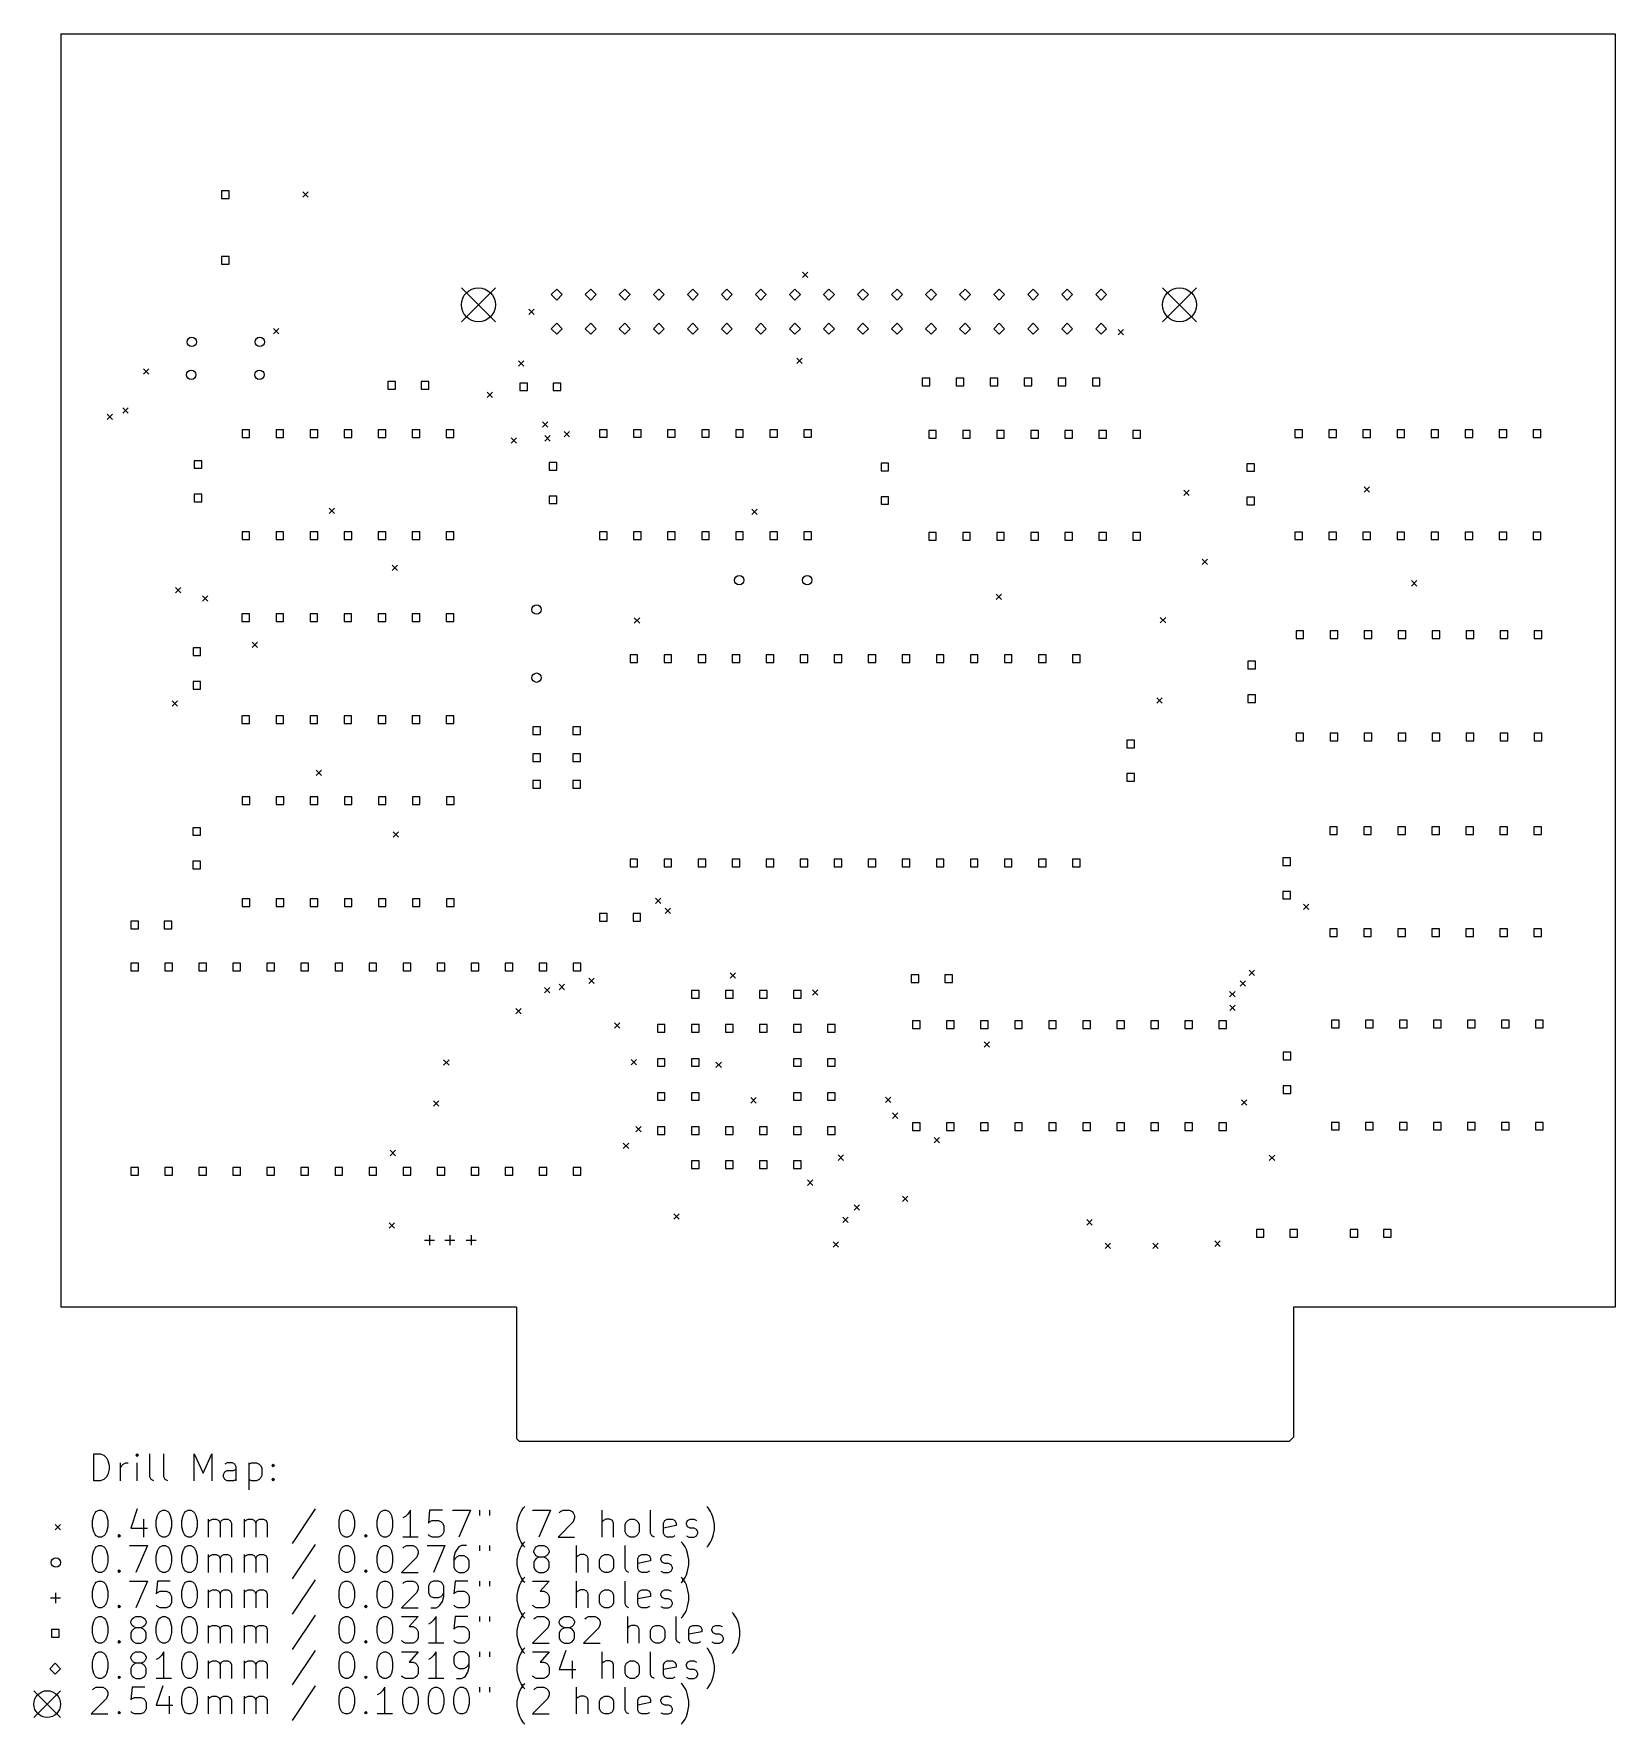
# Model space of a CAD drawing. Extents: x 98 to 216, y -166 to -40.
import ezdxf

# ---------------------------------------------------------------- set-up
doc = ezdxf.new("R2010")
doc.units = 0
doc.layers.add('BLACK', color=7, linetype='CONTINUOUS')

msp = doc.modelspace()

# ---------------------------------------------------------------- linework, layer by layer
at = {"layer": 'BLACK', "linetype": 'CONTINUOUS'}
for p, q in [((100, -40), (216, -40)), ((100, -40), (100, -135)), ((216, -40), (216, -135)), ((112.551, -51.7132), (111.985, -51.7132)), ((111.985, -51.7132), (111.985, -52.2788)), ((111.985, -52.2788), (112.551, -52.2788)), ((112.551, -52.2788), (112.551, -51.7132)), ((118.05, -51.8), (118.45, -52.2)), ((118.45, -51.8), (118.05, -52.2)), ((112.551, -56.6132), (111.985, -56.6132)), ((111.985, -56.6132), (111.985, -57.1788)), ((112.551, -57.1788), (112.551, -56.6132)), ((111.985, -57.1788), (112.551, -57.1788)), ((155.355, -57.7857), (155.755, -58.1857)), ((155.755, -57.7857), (155.355, -58.1857)), ((129.89, -58.95), (132.43, -61.49)), ((132.43, -58.95), (129.89, -61.49)), ((137, -59.055), (136.595, -59.46)), ((137.405, -59.46), (137, -59.055)), ((139.54, -59.055), (139.135, -59.46)), ((139.945, -59.46), (139.54, -59.055)), ((142.08, -59.055), (141.675, -59.46)), ((142.485, -59.46), (142.08, -59.055)), ((144.62, -59.055), (144.215, -59.46)), ((145.025, -59.46), (144.62, -59.055)), ((147.16, -59.055), (146.755, -59.46)), ((147.565, -59.46), (147.16, -59.055)), ((149.7, -59.055), (149.295, -59.46)), ((150.105, -59.46), (149.7, -59.055)), ((152.24, -59.055), (151.835, -59.46)), ((152.645, -59.46), (152.24, -59.055)), ((154.78, -59.055), (154.375, -59.46)), ((155.185, -59.46), (154.78, -59.055)), ((157.32, -59.055), (156.915, -59.46)), ((157.725, -59.46), (157.32, -59.055)), ((159.86, -59.055), (159.455, -59.46)), ((160.265, -59.46), (159.86, -59.055)), ((162.4, -59.055), (161.995, -59.46)), ((162.805, -59.46), (162.4, -59.055)), ((164.94, -59.055), (164.535, -59.46)), ((165.345, -59.46), (164.94, -59.055)), ((167.48, -59.055), (167.075, -59.46)), ((167.885, -59.46), (167.48, -59.055)), ((170.02, -59.055), (169.615, -59.46)), ((170.425, -59.46), (170.02, -59.055)), ((172.56, -59.055), (172.155, -59.46)), ((172.965, -59.46), (172.56, -59.055)), ((175.1, -59.055), (174.695, -59.46)), ((175.505, -59.46), (175.1, -59.055)), ((177.64, -59.055), (177.235, -59.46)), ((178.045, -59.46), (177.64, -59.055)), ((182.21, -58.95), (184.75, -61.49)), ((184.75, -58.95), (182.21, -61.49)), ((134.929, -60.5375), (135.329, -60.9375)), ((135.329, -60.5375), (134.929, -60.9375)), ((136.595, -59.46), (137, -59.865)), ((137, -59.865), (137.405, -59.46)), ((139.135, -59.46), (139.54, -59.865)), ((139.54, -59.865), (139.945, -59.46)), ((141.675, -59.46), (142.08, -59.865)), ((142.08, -59.865), (142.485, -59.46)), ((144.215, -59.46), (144.62, -59.865)), ((144.62, -59.865), (145.025, -59.46)), ((146.755, -59.46), (147.16, -59.865)), ((147.16, -59.865), (147.565, -59.46)), ((149.295, -59.46), (149.7, -59.865)), ((149.7, -59.865), (150.105, -59.46)), ((151.835, -59.46), (152.24, -59.865)), ((152.24, -59.865), (152.645, -59.46)), ((154.375, -59.46), (154.78, -59.865)), ((154.78, -59.865), (155.185, -59.46)), ((156.915, -59.46), (157.32, -59.865)), ((157.32, -59.865), (157.725, -59.46)), ((159.455, -59.46), (159.86, -59.865)), ((159.86, -59.865), (160.265, -59.46)), ((161.995, -59.46), (162.4, -59.865)), ((162.4, -59.865), (162.805, -59.46)), ((164.535, -59.46), (164.94, -59.865)), ((164.94, -59.865), (165.345, -59.46)), ((167.075, -59.46), (167.48, -59.865)), ((167.48, -59.865), (167.885, -59.46)), ((169.615, -59.46), (170.02, -59.865)), ((170.02, -59.865), (170.425, -59.46)), ((172.155, -59.46), (172.56, -59.865)), ((172.56, -59.865), (172.965, -59.46)), ((174.695, -59.46), (175.1, -59.865)), ((175.1, -59.865), (175.505, -59.46)), ((177.235, -59.46), (177.64, -59.865)), ((177.64, -59.865), (178.045, -59.46)), ((137, -61.595), (136.595, -62)), ((137.405, -62), (137, -61.595)), ((139.54, -61.595), (139.135, -62)), ((139.945, -62), (139.54, -61.595)), ((142.08, -61.595), (141.675, -62)), ((142.485, -62), (142.08, -61.595)), ((144.62, -61.595), (144.215, -62)), ((145.025, -62), (144.62, -61.595)), ((147.16, -61.595), (146.755, -62)), ((147.565, -62), (147.16, -61.595)), ((149.7, -61.595), (149.295, -62)), ((150.105, -62), (149.7, -61.595)), ((152.24, -61.595), (151.835, -62)), ((152.645, -62), (152.24, -61.595)), ((154.78, -61.595), (154.375, -62)), ((155.185, -62), (154.78, -61.595)), ((157.32, -61.595), (156.915, -62)), ((157.725, -62), (157.32, -61.595)), ((159.86, -61.595), (159.455, -62)), ((160.265, -62), (159.86, -61.595)), ((162.4, -61.595), (161.995, -62)), ((162.805, -62), (162.4, -61.595)), ((164.94, -61.595), (164.535, -62)), ((165.345, -62), (164.94, -61.595)), ((167.48, -61.595), (167.075, -62)), ((167.885, -62), (167.48, -61.595)), ((170.02, -61.595), (169.615, -62)), ((170.425, -62), (170.02, -61.595)), ((172.56, -61.595), (172.155, -62)), ((172.965, -62), (172.56, -61.595)), ((175.1, -61.595), (174.695, -62)), ((175.505, -62), (175.1, -61.595)), ((177.64, -61.595), (177.235, -62)), ((178.045, -62), (177.64, -61.595)), ((115.875, -61.9899), (116.275, -62.3899)), ((116.275, -61.9899), (115.875, -62.3899)), ((136.595, -62), (137, -62.405)), ((137, -62.405), (137.405, -62)), ((139.135, -62), (139.54, -62.405)), ((139.54, -62.405), (139.945, -62)), ((141.675, -62), (142.08, -62.405)), ((142.08, -62.405), (142.485, -62)), ((144.215, -62), (144.62, -62.405)), ((144.62, -62.405), (145.025, -62)), ((146.755, -62), (147.16, -62.405)), ((147.16, -62.405), (147.565, -62)), ((149.295, -62), (149.7, -62.405)), ((149.7, -62.405), (150.105, -62)), ((151.835, -62), (152.24, -62.405)), ((152.24, -62.405), (152.645, -62)), ((154.375, -62), (154.78, -62.405)), ((154.78, -62.405), (155.185, -62)), ((156.915, -62), (157.32, -62.405)), ((157.32, -62.405), (157.725, -62)), ((159.455, -62), (159.86, -62.405)), ((159.86, -62.405), (160.265, -62)), ((161.995, -62), (162.4, -62.405)), ((162.4, -62.405), (162.805, -62)), ((164.535, -62), (164.94, -62.405)), ((164.94, -62.405), (165.345, -62)), ((167.075, -62), (167.48, -62.405)), ((167.48, -62.405), (167.885, -62)), ((169.615, -62), (170.02, -62.405)), ((170.02, -62.405), (170.425, -62)), ((172.155, -62), (172.56, -62.405)), ((172.56, -62.405), (172.965, -62)), ((174.695, -62), (175.1, -62.405)), ((175.1, -62.405), (175.505, -62)), ((177.235, -62), (177.64, -62.405)), ((177.64, -62.405), (178.045, -62)), ((178.913, -62.056), (179.313, -62.456)), ((179.313, -62.056), (178.913, -62.456)), ((154.916, -64.1936), (155.316, -64.5936)), ((155.316, -64.1936), (154.916, -64.5936)), ((106.168, -65.0015), (106.568, -65.4015)), ((106.568, -65.0015), (106.168, -65.4015)), ((134.146, -64.4003), (134.546, -64.8003)), ((134.546, -64.4003), (134.146, -64.8003)), ((124.963, -65.9472), (124.397, -65.9472)), ((124.397, -65.9472), (124.397, -66.5128)), ((124.397, -66.5128), (124.963, -66.5128)), ((124.963, -66.5128), (124.963, -65.9472)), ((127.463, -65.9472), (126.897, -65.9472)), ((126.897, -65.9472), (126.897, -66.5128)), ((126.897, -66.5128), (127.463, -66.5128)), ((127.463, -66.5128), (127.463, -65.9472)), ((131.803, -66.7432), (132.203, -67.1432)), ((132.203, -66.7432), (131.803, -67.1432)), ((134.813, -66.0572), (134.247, -66.0572)), ((134.247, -66.0572), (134.247, -66.6228)), ((134.247, -66.6228), (134.813, -66.6228)), ((134.813, -66.6228), (134.813, -66.0572)), ((137.313, -66.0572), (136.747, -66.0572)), ((136.747, -66.0572), (136.747, -66.6228)), ((136.747, -66.6228), (137.313, -66.6228)), ((137.313, -66.6228), (137.313, -66.0572)), ((164.843, -65.6972), (164.277, -65.6972)), ((164.277, -65.6972), (164.277, -66.2628)), ((164.277, -66.2628), (164.843, -66.2628)), ((164.843, -66.2628), (164.843, -65.6972)), ((167.383, -65.6972), (166.817, -65.6972)), ((166.817, -65.6972), (166.817, -66.2628)), ((166.817, -66.2628), (167.383, -66.2628)), ((167.383, -66.2628), (167.383, -65.6972)), ((169.923, -65.6972), (169.357, -65.6972)), ((169.357, -65.6972), (169.357, -66.2628)), ((169.357, -66.2628), (169.923, -66.2628)), ((169.923, -66.2628), (169.923, -65.6972)), ((172.463, -65.6972), (171.897, -65.6972)), ((171.897, -65.6972), (171.897, -66.2628)), ((171.897, -66.2628), (172.463, -66.2628)), ((172.463, -66.2628), (172.463, -65.6972)), ((175.003, -65.6972), (174.437, -65.6972)), ((174.437, -65.6972), (174.437, -66.2628)), ((174.437, -66.2628), (175.003, -66.2628)), ((175.003, -66.2628), (175.003, -65.6972)), ((177.543, -65.6972), (176.977, -65.6972)), ((176.977, -65.6972), (176.977, -66.2628)), ((176.977, -66.2628), (177.543, -66.2628)), ((177.543, -66.2628), (177.543, -65.6972)), ((104.62, -67.8991), (105.02, -68.2991)), ((105.02, -67.8991), (104.62, -68.2991)), ((103.447, -68.3753), (103.847, -68.7753)), ((103.847, -68.3753), (103.447, -68.7753)), ((135.932, -68.9431), (136.332, -69.3431)), ((136.332, -68.9431), (135.932, -69.3431)), ((114.083, -69.5472), (113.517, -69.5472)), ((113.517, -69.5472), (113.517, -70.1128)), ((113.517, -70.1128), (114.083, -70.1128)), ((114.083, -70.1128), (114.083, -69.5472)), ((116.623, -69.5472), (116.057, -69.5472)), ((116.057, -69.5472), (116.057, -70.1128)), ((116.057, -70.1128), (116.623, -70.1128)), ((116.623, -70.1128), (116.623, -69.5472)), ((119.163, -69.5472), (118.597, -69.5472)), ((118.597, -69.5472), (118.597, -70.1128)), ((118.597, -70.1128), (119.163, -70.1128)), ((119.163, -70.1128), (119.163, -69.5472)), ((121.703, -69.5472), (121.137, -69.5472)), ((121.137, -69.5472), (121.137, -70.1128)), ((121.137, -70.1128), (121.703, -70.1128)), ((121.703, -70.1128), (121.703, -69.5472)), ((124.243, -69.5472), (123.677, -69.5472)), ((123.677, -69.5472), (123.677, -70.1128)), ((123.677, -70.1128), (124.243, -70.1128)), ((124.243, -70.1128), (124.243, -69.5472)), ((126.783, -69.5472), (126.217, -69.5472)), ((126.217, -69.5472), (126.217, -70.1128)), ((126.217, -70.1128), (126.783, -70.1128)), ((126.783, -70.1128), (126.783, -69.5472)), ((129.323, -69.5472), (128.757, -69.5472)), ((128.757, -69.5472), (128.757, -70.1128)), ((128.757, -70.1128), (129.323, -70.1128)), ((129.323, -70.1128), (129.323, -69.5472)), ((133.601, -70.1354), (134.001, -70.5354)), ((134.001, -70.1354), (133.601, -70.5354)), ((136.125, -69.9822), (136.525, -70.3822)), ((136.525, -69.9822), (136.125, -70.3822)), ((137.564, -69.6719), (137.963, -70.0719)), ((137.963, -69.6719), (137.564, -70.0719)), ((140.768, -69.5372), (140.202, -69.5372)), ((140.202, -69.5372), (140.202, -70.1028)), ((140.202, -70.1028), (140.768, -70.1028)), ((140.768, -70.1028), (140.768, -69.5372)), ((143.308, -69.5372), (142.742, -69.5372)), ((142.742, -69.5372), (142.742, -70.1028)), ((142.742, -70.1028), (143.308, -70.1028)), ((143.308, -70.1028), (143.308, -69.5372)), ((145.848, -69.5372), (145.282, -69.5372)), ((145.282, -69.5372), (145.282, -70.1028)), ((145.282, -70.1028), (145.848, -70.1028)), ((145.848, -70.1028), (145.848, -69.5372)), ((148.388, -69.5372), (147.822, -69.5372)), ((147.822, -69.5372), (147.822, -70.1028)), ((147.822, -70.1028), (148.388, -70.1028)), ((148.388, -70.1028), (148.388, -69.5372)), ((150.928, -69.5372), (150.362, -69.5372)), ((150.362, -69.5372), (150.362, -70.1028)), ((150.362, -70.1028), (150.928, -70.1028)), ((150.928, -70.1028), (150.928, -69.5372)), ((153.468, -69.5372), (152.902, -69.5372)), ((152.902, -69.5372), (152.902, -70.1028)), ((152.902, -70.1028), (153.468, -70.1028)), ((153.468, -70.1028), (153.468, -69.5372)), ((156.008, -69.5372), (155.442, -69.5372)), ((155.442, -69.5372), (155.442, -70.1028)), ((155.442, -70.1028), (156.008, -70.1028)), ((156.008, -70.1028), (156.008, -69.5372)), ((165.328, -69.5972), (164.762, -69.5972)), ((164.762, -69.5972), (164.762, -70.1628)), ((164.762, -70.1628), (165.328, -70.1628)), ((165.328, -70.1628), (165.328, -69.5972)), ((167.868, -69.5972), (167.302, -69.5972)), ((167.302, -69.5972), (167.302, -70.1628)), ((167.302, -70.1628), (167.868, -70.1628)), ((167.868, -70.1628), (167.868, -69.5972)), ((170.408, -69.5972), (169.842, -69.5972)), ((169.842, -69.5972), (169.842, -70.1628)), ((169.842, -70.1628), (170.408, -70.1628)), ((170.408, -70.1628), (170.408, -69.5972)), ((172.948, -69.5972), (172.382, -69.5972)), ((172.382, -69.5972), (172.382, -70.1628)), ((172.382, -70.1628), (172.948, -70.1628)), ((172.948, -70.1628), (172.948, -69.5972)), ((175.488, -69.5972), (174.922, -69.5972)), ((174.922, -69.5972), (174.922, -70.1628)), ((174.922, -70.1628), (175.488, -70.1628)), ((175.488, -70.1628), (175.488, -69.5972)), ((178.028, -69.5972), (177.462, -69.5972)), ((177.462, -69.5972), (177.462, -70.1628)), ((177.462, -70.1628), (178.028, -70.1628)), ((178.028, -70.1628), (178.028, -69.5972)), ((180.568, -69.5972), (180.002, -69.5972)), ((180.002, -69.5972), (180.002, -70.1628)), ((180.002, -70.1628), (180.568, -70.1628)), ((180.568, -70.1628), (180.568, -69.5972)), ((192.663, -69.5572), (192.097, -69.5572)), ((192.097, -69.5572), (192.097, -70.1228)), ((192.097, -70.1228), (192.663, -70.1228)), ((192.663, -70.1228), (192.663, -69.5572)), ((195.203, -69.5572), (194.637, -69.5572)), ((194.637, -69.5572), (194.637, -70.1228)), ((194.637, -70.1228), (195.203, -70.1228)), ((195.203, -70.1228), (195.203, -69.5572)), ((197.743, -69.5572), (197.177, -69.5572)), ((197.177, -69.5572), (197.177, -70.1228)), ((197.177, -70.1228), (197.743, -70.1228)), ((197.743, -70.1228), (197.743, -69.5572)), ((200.283, -69.5572), (199.717, -69.5572)), ((199.717, -69.5572), (199.717, -70.1228)), ((199.717, -70.1228), (200.283, -70.1228)), ((200.283, -70.1228), (200.283, -69.5572)), ((202.823, -69.5572), (202.257, -69.5572)), ((202.257, -69.5572), (202.257, -70.1228)), ((202.257, -70.1228), (202.823, -70.1228)), ((202.823, -70.1228), (202.823, -69.5572)), ((205.363, -69.5572), (204.797, -69.5572)), ((204.797, -69.5572), (204.797, -70.1228)), ((204.797, -70.1228), (205.363, -70.1228)), ((205.363, -70.1228), (205.363, -69.5572)), ((207.903, -69.5572), (207.337, -69.5572)), ((207.337, -69.5572), (207.337, -70.1228)), ((207.337, -70.1228), (207.903, -70.1228)), ((207.903, -70.1228), (207.903, -69.5572)), ((210.443, -69.5572), (209.877, -69.5572)), ((209.877, -69.5572), (209.877, -70.1228)), ((209.877, -70.1228), (210.443, -70.1228)), ((210.443, -70.1228), (210.443, -69.5572)), ((110.519, -71.8532), (109.953, -71.8532)), ((109.953, -71.8532), (109.953, -72.4188)), ((110.519, -72.4188), (110.519, -71.8532)), ((109.953, -72.4188), (110.519, -72.4188)), ((137.013, -71.9872), (136.447, -71.9872)), ((136.447, -71.9872), (136.447, -72.5528)), ((136.447, -72.5528), (137.013, -72.5528)), ((137.013, -72.5528), (137.013, -71.9872)), ((161.773, -72.0372), (161.207, -72.0372)), ((161.207, -72.0372), (161.207, -72.6028)), ((161.207, -72.6028), (161.773, -72.6028)), ((161.773, -72.6028), (161.773, -72.0372)), ((189.083, -72.0772), (188.517, -72.0772)), ((188.517, -72.0772), (188.517, -72.6428)), ((188.517, -72.6428), (189.083, -72.6428)), ((189.083, -72.6428), (189.083, -72.0772)), ((110.519, -74.3532), (109.953, -74.3532)), ((109.953, -74.3532), (109.953, -74.9188)), ((110.519, -74.9188), (110.519, -74.3532)), ((183.8, -74.05), (184.2, -74.45)), ((184.2, -74.05), (183.8, -74.45)), ((197.26, -73.7985), (197.66, -74.1985)), ((197.66, -73.7985), (197.26, -74.1985)), ((109.953, -74.9188), (110.519, -74.9188)), ((120.012, -75.3831), (120.412, -75.7831)), ((120.412, -75.3831), (120.012, -75.7831)), ((137.013, -74.4872), (136.447, -74.4872)), ((136.447, -74.4872), (136.447, -75.0528)), ((136.447, -75.0528), (137.013, -75.0528)), ((137.013, -75.0528), (137.013, -74.4872)), ((151.574, -75.4598), (151.974, -75.8598)), ((151.974, -75.4598), (151.574, -75.8598)), ((161.773, -74.5372), (161.207, -74.5372)), ((161.207, -74.5372), (161.207, -75.1028)), ((161.207, -75.1028), (161.773, -75.1028)), ((161.773, -75.1028), (161.773, -74.5372)), ((189.083, -74.5772), (188.517, -74.5772)), ((188.517, -74.5772), (188.517, -75.1428)), ((188.517, -75.1428), (189.083, -75.1428)), ((189.083, -75.1428), (189.083, -74.5772)), ((114.083, -77.1672), (113.517, -77.1672)), ((113.517, -77.1672), (113.517, -77.7328)), ((113.517, -77.7328), (114.083, -77.7328)), ((114.083, -77.7328), (114.083, -77.1672)), ((116.623, -77.1672), (116.057, -77.1672)), ((116.057, -77.1672), (116.057, -77.7328)), ((116.057, -77.7328), (116.623, -77.7328)), ((116.623, -77.7328), (116.623, -77.1672)), ((119.163, -77.1672), (118.597, -77.1672)), ((118.597, -77.1672), (118.597, -77.7328)), ((118.597, -77.7328), (119.163, -77.7328)), ((119.163, -77.7328), (119.163, -77.1672)), ((121.703, -77.1672), (121.137, -77.1672)), ((121.137, -77.1672), (121.137, -77.7328)), ((121.137, -77.7328), (121.703, -77.7328)), ((121.703, -77.7328), (121.703, -77.1672)), ((124.243, -77.1672), (123.677, -77.1672)), ((123.677, -77.1672), (123.677, -77.7328)), ((123.677, -77.7328), (124.243, -77.7328)), ((124.243, -77.7328), (124.243, -77.1672)), ((126.783, -77.1672), (126.217, -77.1672)), ((126.217, -77.1672), (126.217, -77.7328)), ((126.217, -77.7328), (126.783, -77.7328)), ((126.783, -77.7328), (126.783, -77.1672)), ((129.323, -77.1672), (128.757, -77.1672)), ((128.757, -77.1672), (128.757, -77.7328)), ((128.757, -77.7328), (129.323, -77.7328)), ((129.323, -77.7328), (129.323, -77.1672)), ((140.768, -77.1572), (140.202, -77.1572)), ((140.202, -77.1572), (140.202, -77.7228)), ((140.202, -77.7228), (140.768, -77.7228)), ((140.768, -77.7228), (140.768, -77.1572)), ((143.308, -77.1572), (142.742, -77.1572)), ((142.742, -77.1572), (142.742, -77.7228)), ((142.742, -77.7228), (143.308, -77.7228)), ((143.308, -77.7228), (143.308, -77.1572)), ((145.848, -77.1572), (145.282, -77.1572)), ((145.282, -77.1572), (145.282, -77.7228)), ((145.282, -77.7228), (145.848, -77.7228)), ((145.848, -77.7228), (145.848, -77.1572)), ((148.388, -77.1572), (147.822, -77.1572)), ((147.822, -77.1572), (147.822, -77.7228)), ((147.822, -77.7228), (148.388, -77.7228)), ((148.388, -77.7228), (148.388, -77.1572)), ((150.928, -77.1572), (150.362, -77.1572)), ((150.362, -77.1572), (150.362, -77.7228)), ((150.362, -77.7228), (150.928, -77.7228)), ((150.928, -77.7228), (150.928, -77.1572)), ((153.468, -77.1572), (152.902, -77.1572)), ((152.902, -77.1572), (152.902, -77.7228)), ((152.902, -77.7228), (153.468, -77.7228)), ((153.468, -77.7228), (153.468, -77.1572)), ((156.008, -77.1572), (155.442, -77.1572)), ((155.442, -77.1572), (155.442, -77.7228)), ((155.442, -77.7228), (156.008, -77.7228)), ((156.008, -77.7228), (156.008, -77.1572)), ((165.328, -77.2172), (164.762, -77.2172)), ((164.762, -77.2172), (164.762, -77.7828)), ((164.762, -77.7828), (165.328, -77.7828)), ((165.328, -77.7828), (165.328, -77.2172)), ((167.868, -77.2172), (167.302, -77.2172)), ((167.302, -77.2172), (167.302, -77.7828)), ((167.302, -77.7828), (167.868, -77.7828)), ((167.868, -77.7828), (167.868, -77.2172)), ((170.408, -77.2172), (169.842, -77.2172)), ((169.842, -77.2172), (169.842, -77.7828)), ((169.842, -77.7828), (170.408, -77.7828)), ((170.408, -77.7828), (170.408, -77.2172)), ((172.948, -77.2172), (172.382, -77.2172)), ((172.382, -77.2172), (172.382, -77.7828)), ((172.382, -77.7828), (172.948, -77.7828)), ((172.948, -77.7828), (172.948, -77.2172)), ((175.488, -77.2172), (174.922, -77.2172)), ((174.922, -77.2172), (174.922, -77.7828)), ((174.922, -77.7828), (175.488, -77.7828)), ((175.488, -77.7828), (175.488, -77.2172)), ((178.028, -77.2172), (177.462, -77.2172)), ((177.462, -77.2172), (177.462, -77.7828)), ((177.462, -77.7828), (178.028, -77.7828)), ((178.028, -77.7828), (178.028, -77.2172)), ((180.568, -77.2172), (180.002, -77.2172)), ((180.002, -77.2172), (180.002, -77.7828)), ((180.002, -77.7828), (180.568, -77.7828)), ((180.568, -77.7828), (180.568, -77.2172)), ((192.663, -77.1772), (192.097, -77.1772)), ((192.097, -77.1772), (192.097, -77.7428)), ((192.097, -77.7428), (192.663, -77.7428)), ((192.663, -77.7428), (192.663, -77.1772)), ((195.203, -77.1772), (194.637, -77.1772)), ((194.637, -77.1772), (194.637, -77.7428)), ((194.637, -77.7428), (195.203, -77.7428)), ((195.203, -77.7428), (195.203, -77.1772)), ((197.743, -77.1772), (197.177, -77.1772)), ((197.177, -77.1772), (197.177, -77.7428)), ((197.177, -77.7428), (197.743, -77.7428)), ((197.743, -77.7428), (197.743, -77.1772)), ((200.283, -77.1772), (199.717, -77.1772)), ((199.717, -77.1772), (199.717, -77.7428)), ((199.717, -77.7428), (200.283, -77.7428)), ((200.283, -77.7428), (200.283, -77.1772)), ((202.823, -77.1772), (202.257, -77.1772)), ((202.257, -77.1772), (202.257, -77.7428)), ((202.257, -77.7428), (202.823, -77.7428)), ((202.823, -77.7428), (202.823, -77.1772)), ((205.363, -77.1772), (204.797, -77.1772)), ((204.797, -77.1772), (204.797, -77.7428)), ((204.797, -77.7428), (205.363, -77.7428)), ((205.363, -77.7428), (205.363, -77.1772)), ((207.903, -77.1772), (207.337, -77.1772)), ((207.337, -77.1772), (207.337, -77.7428)), ((207.337, -77.7428), (207.903, -77.7428)), ((207.903, -77.7428), (207.903, -77.1772)), ((210.443, -77.1772), (209.877, -77.1772)), ((209.877, -77.1772), (209.877, -77.7428)), ((209.877, -77.7428), (210.443, -77.7428)), ((210.443, -77.7428), (210.443, -77.1772)), ((185.164, -79.195), (185.564, -79.595)), ((185.564, -79.195), (185.164, -79.595)), ((124.721, -79.6359), (125.121, -80.0359)), ((125.121, -79.6359), (124.721, -80.0359)), ((108.55, -81.3), (108.95, -81.7)), ((108.95, -81.3), (108.55, -81.7)), ((110.565, -81.9271), (110.965, -82.3271)), ((110.965, -81.9271), (110.565, -82.3271)), ((169.8, -81.8), (170.2, -82.2)), ((170.2, -81.8), (169.8, -82.2)), ((200.8, -80.8), (201.2, -81.2)), ((201.2, -80.8), (200.8, -81.2)), ((114.078, -83.2772), (113.512, -83.2772)), ((113.512, -83.2772), (113.512, -83.8428)), ((113.512, -83.8428), (114.078, -83.8428)), ((114.078, -83.8428), (114.078, -83.2772)), ((116.618, -83.2772), (116.052, -83.2772)), ((116.052, -83.2772), (116.052, -83.8428)), ((116.052, -83.8428), (116.618, -83.8428)), ((116.618, -83.8428), (116.618, -83.2772)), ((119.158, -83.2772), (118.592, -83.2772)), ((118.592, -83.2772), (118.592, -83.8428)), ((118.592, -83.8428), (119.158, -83.8428)), ((119.158, -83.8428), (119.158, -83.2772)), ((121.698, -83.2772), (121.132, -83.2772)), ((121.132, -83.2772), (121.132, -83.8428)), ((121.132, -83.8428), (121.698, -83.8428)), ((121.698, -83.8428), (121.698, -83.2772)), ((124.238, -83.2772), (123.672, -83.2772)), ((123.672, -83.2772), (123.672, -83.8428)), ((123.672, -83.8428), (124.238, -83.8428)), ((124.238, -83.8428), (124.238, -83.2772)), ((126.778, -83.2772), (126.212, -83.2772)), ((126.212, -83.2772), (126.212, -83.8428)), ((126.212, -83.8428), (126.778, -83.8428)), ((126.778, -83.8428), (126.778, -83.2772)), ((129.318, -83.2772), (128.752, -83.2772)), ((128.752, -83.2772), (128.752, -83.8428)), ((128.752, -83.8428), (129.318, -83.8428)), ((129.318, -83.8428), (129.318, -83.2772)), ((142.794, -83.5629), (143.194, -83.9629)), ((143.194, -83.5629), (142.794, -83.9629)), ((182.05, -83.55), (182.45, -83.95)), ((182.45, -83.55), (182.05, -83.95)), ((114.269, -85.3984), (114.669, -85.7984)), ((114.669, -85.3984), (114.269, -85.7984)), ((192.748, -84.5572), (192.182, -84.5572)), ((192.182, -84.5572), (192.182, -85.1228)), ((192.182, -85.1228), (192.748, -85.1228)), ((192.748, -85.1228), (192.748, -84.5572)), ((195.288, -84.5572), (194.722, -84.5572)), ((194.722, -84.5572), (194.722, -85.1228)), ((194.722, -85.1228), (195.288, -85.1228)), ((195.288, -85.1228), (195.288, -84.5572)), ((197.828, -84.5572), (197.262, -84.5572)), ((197.262, -84.5572), (197.262, -85.1228)), ((197.262, -85.1228), (197.828, -85.1228)), ((197.828, -85.1228), (197.828, -84.5572)), ((200.368, -84.5572), (199.802, -84.5572)), ((199.802, -84.5572), (199.802, -85.1228)), ((199.802, -85.1228), (200.368, -85.1228)), ((200.368, -85.1228), (200.368, -84.5572)), ((202.908, -84.5572), (202.342, -84.5572)), ((202.342, -84.5572), (202.342, -85.1228)), ((202.342, -85.1228), (202.908, -85.1228)), ((202.908, -85.1228), (202.908, -84.5572)), ((205.448, -84.5572), (204.882, -84.5572)), ((204.882, -84.5572), (204.882, -85.1228)), ((204.882, -85.1228), (205.448, -85.1228)), ((205.448, -85.1228), (205.448, -84.5572)), ((207.988, -84.5572), (207.422, -84.5572)), ((207.422, -84.5572), (207.422, -85.1228)), ((207.422, -85.1228), (207.988, -85.1228)), ((207.988, -85.1228), (207.988, -84.5572)), ((210.528, -84.5572), (209.962, -84.5572)), ((209.962, -84.5572), (209.962, -85.1228)), ((209.962, -85.1228), (210.528, -85.1228)), ((210.528, -85.1228), (210.528, -84.5572)), ((110.423, -85.8232), (109.857, -85.8232)), ((109.857, -85.8232), (109.857, -86.3888)), ((109.857, -86.3888), (110.423, -86.3888)), ((110.423, -86.3888), (110.423, -85.8232)), ((143.041, -86.3362), (142.475, -86.3362)), ((142.475, -86.3362), (142.475, -86.9018)), ((142.475, -86.9018), (143.041, -86.9018)), ((143.041, -86.9018), (143.041, -86.3362)), ((145.581, -86.3362), (145.015, -86.3362)), ((145.015, -86.3362), (145.015, -86.9018)), ((145.015, -86.9018), (145.581, -86.9018)), ((145.581, -86.9018), (145.581, -86.3362)), ((148.121, -86.3362), (147.555, -86.3362)), ((147.555, -86.3362), (147.555, -86.9018)), ((147.555, -86.9018), (148.121, -86.9018)), ((148.121, -86.9018), (148.121, -86.3362)), ((150.661, -86.3362), (150.095, -86.3362)), ((150.095, -86.3362), (150.095, -86.9018)), ((150.095, -86.9018), (150.661, -86.9018)), ((150.661, -86.9018), (150.661, -86.3362)), ((153.201, -86.3362), (152.635, -86.3362)), ((152.635, -86.3362), (152.635, -86.9018)), ((152.635, -86.9018), (153.201, -86.9018)), ((153.201, -86.9018), (153.201, -86.3362)), ((155.741, -86.3362), (155.175, -86.3362)), ((155.175, -86.3362), (155.175, -86.9018)), ((155.175, -86.9018), (155.741, -86.9018)), ((155.741, -86.9018), (155.741, -86.3362)), ((158.281, -86.3362), (157.715, -86.3362)), ((157.715, -86.3362), (157.715, -86.9018)), ((157.715, -86.9018), (158.281, -86.9018)), ((158.281, -86.9018), (158.281, -86.3362)), ((160.821, -86.3362), (160.255, -86.3362)), ((160.255, -86.3362), (160.255, -86.9018)), ((160.255, -86.9018), (160.821, -86.9018)), ((160.821, -86.9018), (160.821, -86.3362)), ((163.361, -86.3362), (162.795, -86.3362)), ((162.795, -86.3362), (162.795, -86.9018)), ((162.795, -86.9018), (163.361, -86.9018)), ((163.361, -86.9018), (163.361, -86.3362)), ((165.901, -86.3362), (165.335, -86.3362)), ((165.335, -86.3362), (165.335, -86.9018)), ((165.335, -86.9018), (165.901, -86.9018)), ((165.901, -86.9018), (165.901, -86.3362)), ((168.441, -86.3362), (167.875, -86.3362)), ((167.875, -86.3362), (167.875, -86.9018)), ((167.875, -86.9018), (168.441, -86.9018)), ((168.441, -86.9018), (168.441, -86.3362)), ((170.981, -86.3362), (170.415, -86.3362)), ((170.415, -86.3362), (170.415, -86.9018)), ((170.415, -86.9018), (170.981, -86.9018)), ((170.981, -86.9018), (170.981, -86.3362)), ((173.521, -86.3362), (172.955, -86.3362)), ((172.955, -86.3362), (172.955, -86.9018)), ((172.955, -86.9018), (173.521, -86.9018)), ((173.521, -86.9018), (173.521, -86.3362)), ((176.061, -86.3362), (175.495, -86.3362)), ((175.495, -86.3362), (175.495, -86.9018)), ((175.495, -86.9018), (176.061, -86.9018)), ((176.061, -86.9018), (176.061, -86.3362)), ((189.143, -86.8172), (188.577, -86.8172)), ((188.577, -86.8172), (188.577, -87.3828)), ((189.143, -87.3828), (189.143, -86.8172)), ((188.577, -87.3828), (189.143, -87.3828)), ((110.423, -88.3232), (109.857, -88.3232)), ((109.857, -88.3232), (109.857, -88.8888)), ((109.857, -88.8888), (110.423, -88.8888)), ((110.423, -88.8888), (110.423, -88.3232)), ((189.143, -89.3172), (188.577, -89.3172)), ((188.577, -89.3172), (188.577, -89.8828)), ((189.143, -89.8828), (189.143, -89.3172)), ((108.311, -89.7633), (108.711, -90.1633)), ((108.711, -89.7633), (108.311, -90.1633)), ((181.8, -89.55), (182.2, -89.95)), ((182.2, -89.55), (181.8, -89.95)), ((188.577, -89.8828), (189.143, -89.8828)), ((114.078, -90.8972), (113.512, -90.8972)), ((113.512, -90.8972), (113.512, -91.4628)), ((113.512, -91.4628), (114.078, -91.4628)), ((114.078, -91.4628), (114.078, -90.8972)), ((116.618, -90.8972), (116.052, -90.8972)), ((116.052, -90.8972), (116.052, -91.4628)), ((116.052, -91.4628), (116.618, -91.4628)), ((116.618, -91.4628), (116.618, -90.8972)), ((119.158, -90.8972), (118.592, -90.8972)), ((118.592, -90.8972), (118.592, -91.4628)), ((118.592, -91.4628), (119.158, -91.4628)), ((119.158, -91.4628), (119.158, -90.8972)), ((121.698, -90.8972), (121.132, -90.8972)), ((121.132, -90.8972), (121.132, -91.4628)), ((121.132, -91.4628), (121.698, -91.4628)), ((121.698, -91.4628), (121.698, -90.8972)), ((124.238, -90.8972), (123.672, -90.8972)), ((123.672, -90.8972), (123.672, -91.4628)), ((123.672, -91.4628), (124.238, -91.4628)), ((124.238, -91.4628), (124.238, -90.8972)), ((126.778, -90.8972), (126.212, -90.8972)), ((126.212, -90.8972), (126.212, -91.4628)), ((126.212, -91.4628), (126.778, -91.4628)), ((126.778, -91.4628), (126.778, -90.8972)), ((129.318, -90.8972), (128.752, -90.8972)), ((128.752, -90.8972), (128.752, -91.4628)), ((128.752, -91.4628), (129.318, -91.4628)), ((129.318, -91.4628), (129.318, -90.8972)), ((135.783, -91.7172), (135.217, -91.7172)), ((135.217, -91.7172), (135.217, -92.2828)), ((135.783, -92.2828), (135.783, -91.7172)), ((138.783, -91.7172), (138.217, -91.7172)), ((138.217, -91.7172), (138.217, -92.2828)), ((138.783, -92.2828), (138.783, -91.7172)), ((135.217, -92.2828), (135.783, -92.2828)), ((138.217, -92.2828), (138.783, -92.2828)), ((180.115, -92.7012), (179.549, -92.7012)), ((179.549, -92.7012), (179.549, -93.2668)), ((179.549, -93.2668), (180.115, -93.2668)), ((180.115, -93.2668), (180.115, -92.7012)), ((192.748, -92.1772), (192.182, -92.1772)), ((192.182, -92.1772), (192.182, -92.7428)), ((192.182, -92.7428), (192.748, -92.7428)), ((192.748, -92.7428), (192.748, -92.1772)), ((195.288, -92.1772), (194.722, -92.1772)), ((194.722, -92.1772), (194.722, -92.7428)), ((194.722, -92.7428), (195.288, -92.7428)), ((195.288, -92.7428), (195.288, -92.1772)), ((197.828, -92.1772), (197.262, -92.1772)), ((197.262, -92.1772), (197.262, -92.7428)), ((197.262, -92.7428), (197.828, -92.7428)), ((197.828, -92.7428), (197.828, -92.1772)), ((200.368, -92.1772), (199.802, -92.1772)), ((199.802, -92.1772), (199.802, -92.7428)), ((199.802, -92.7428), (200.368, -92.7428)), ((200.368, -92.7428), (200.368, -92.1772)), ((202.908, -92.1772), (202.342, -92.1772)), ((202.342, -92.1772), (202.342, -92.7428)), ((202.342, -92.7428), (202.908, -92.7428)), ((202.908, -92.7428), (202.908, -92.1772)), ((205.448, -92.1772), (204.882, -92.1772)), ((204.882, -92.1772), (204.882, -92.7428)), ((204.882, -92.7428), (205.448, -92.7428)), ((205.448, -92.7428), (205.448, -92.1772)), ((207.988, -92.1772), (207.422, -92.1772)), ((207.422, -92.1772), (207.422, -92.7428)), ((207.422, -92.7428), (207.988, -92.7428)), ((207.988, -92.7428), (207.988, -92.1772)), ((210.528, -92.1772), (209.962, -92.1772)), ((209.962, -92.1772), (209.962, -92.7428)), ((209.962, -92.7428), (210.528, -92.7428)), ((210.528, -92.7428), (210.528, -92.1772)), ((135.783, -93.7172), (135.217, -93.7172)), ((135.217, -93.7172), (135.217, -94.2828)), ((135.217, -94.2828), (135.783, -94.2828)), ((135.783, -94.2828), (135.783, -93.7172)), ((138.783, -93.7172), (138.217, -93.7172)), ((138.217, -93.7172), (138.217, -94.2828)), ((138.217, -94.2828), (138.783, -94.2828)), ((138.783, -94.2828), (138.783, -93.7172)), ((119.05, -94.9437), (119.45, -95.3437)), ((119.45, -94.9437), (119.05, -95.3437)), ((135.783, -95.7172), (135.217, -95.7172)), ((135.217, -95.7172), (135.217, -96.2828)), ((135.783, -96.2828), (135.783, -95.7172)), ((138.783, -95.7172), (138.217, -95.7172)), ((138.217, -95.7172), (138.217, -96.2828)), ((138.783, -96.2828), (138.783, -95.7172)), ((180.115, -95.2012), (179.549, -95.2012)), ((179.549, -95.2012), (179.549, -95.7668)), ((179.549, -95.7668), (180.115, -95.7668)), ((180.115, -95.7668), (180.115, -95.2012)), ((114.098, -96.9272), (113.532, -96.9272)), ((113.532, -96.9272), (113.532, -97.4928)), ((114.098, -97.4928), (114.098, -96.9272)), ((116.638, -96.9272), (116.072, -96.9272)), ((116.072, -96.9272), (116.072, -97.4928)), ((116.638, -97.4928), (116.638, -96.9272)), ((119.178, -96.9272), (118.612, -96.9272)), ((118.612, -96.9272), (118.612, -97.4928)), ((119.178, -97.4928), (119.178, -96.9272)), ((121.718, -96.9272), (121.152, -96.9272)), ((121.152, -96.9272), (121.152, -97.4928)), ((121.718, -97.4928), (121.718, -96.9272)), ((124.258, -96.9272), (123.692, -96.9272)), ((123.692, -96.9272), (123.692, -97.4928)), ((124.258, -97.4928), (124.258, -96.9272)), ((126.798, -96.9272), (126.232, -96.9272)), ((126.232, -96.9272), (126.232, -97.4928)), ((126.798, -97.4928), (126.798, -96.9272)), ((129.338, -96.9272), (128.772, -96.9272)), ((128.772, -96.9272), (128.772, -97.4928)), ((129.338, -97.4928), (129.338, -96.9272)), ((135.217, -96.2828), (135.783, -96.2828)), ((138.217, -96.2828), (138.783, -96.2828)), ((113.532, -97.4928), (114.098, -97.4928)), ((116.072, -97.4928), (116.638, -97.4928)), ((118.612, -97.4928), (119.178, -97.4928)), ((121.152, -97.4928), (121.718, -97.4928)), ((123.692, -97.4928), (124.258, -97.4928)), ((126.232, -97.4928), (126.798, -97.4928)), ((128.772, -97.4928), (129.338, -97.4928)), ((110.413, -99.2372), (109.847, -99.2372)), ((109.847, -99.2372), (109.847, -99.8028)), ((110.413, -99.8028), (110.413, -99.2372)), ((124.8, -99.55), (125.2, -99.95)), ((125.2, -99.55), (124.8, -99.95)), ((195.258, -99.1672), (194.692, -99.1672)), ((194.692, -99.1672), (194.692, -99.7328)), ((195.258, -99.7328), (195.258, -99.1672)), ((197.798, -99.1672), (197.232, -99.1672)), ((197.232, -99.1672), (197.232, -99.7328)), ((197.798, -99.7328), (197.798, -99.1672)), ((200.338, -99.1672), (199.772, -99.1672)), ((199.772, -99.1672), (199.772, -99.7328)), ((200.338, -99.7328), (200.338, -99.1672)), ((202.878, -99.1672), (202.312, -99.1672)), ((202.312, -99.1672), (202.312, -99.7328)), ((202.878, -99.7328), (202.878, -99.1672)), ((205.418, -99.1672), (204.852, -99.1672)), ((204.852, -99.1672), (204.852, -99.7328)), ((205.418, -99.7328), (205.418, -99.1672)), ((207.958, -99.1672), (207.392, -99.1672)), ((207.392, -99.1672), (207.392, -99.7328)), ((207.958, -99.7328), (207.958, -99.1672)), ((210.498, -99.1672), (209.932, -99.1672)), ((209.932, -99.1672), (209.932, -99.7328)), ((210.498, -99.7328), (210.498, -99.1672)), ((109.847, -99.8028), (110.413, -99.8028)), ((194.692, -99.7328), (195.258, -99.7328)), ((197.232, -99.7328), (197.798, -99.7328)), ((199.772, -99.7328), (200.338, -99.7328)), ((202.312, -99.7328), (202.878, -99.7328)), ((204.852, -99.7328), (205.418, -99.7328)), ((207.392, -99.7328), (207.958, -99.7328)), ((209.932, -99.7328), (210.498, -99.7328)), ((110.413, -101.737), (109.847, -101.737)), ((109.847, -101.737), (109.847, -102.303)), ((110.413, -102.303), (110.413, -101.737)), ((143.041, -101.576), (142.475, -101.576)), ((142.475, -101.576), (142.475, -102.142)), ((142.475, -102.142), (143.041, -102.142)), ((143.041, -102.142), (143.041, -101.576)), ((145.581, -101.576), (145.015, -101.576)), ((145.015, -101.576), (145.015, -102.142)), ((145.015, -102.142), (145.581, -102.142)), ((145.581, -102.142), (145.581, -101.576)), ((148.121, -101.576), (147.555, -101.576)), ((147.555, -101.576), (147.555, -102.142)), ((147.555, -102.142), (148.121, -102.142)), ((148.121, -102.142), (148.121, -101.576)), ((150.661, -101.576), (150.095, -101.576)), ((150.095, -101.576), (150.095, -102.142)), ((150.095, -102.142), (150.661, -102.142)), ((150.661, -102.142), (150.661, -101.576)), ((153.201, -101.576), (152.635, -101.576)), ((152.635, -101.576), (152.635, -102.142)), ((152.635, -102.142), (153.201, -102.142)), ((153.201, -102.142), (153.201, -101.576)), ((155.741, -101.576), (155.175, -101.576)), ((155.175, -101.576), (155.175, -102.142)), ((155.175, -102.142), (155.741, -102.142)), ((155.741, -102.142), (155.741, -101.576)), ((158.281, -101.576), (157.715, -101.576)), ((157.715, -101.576), (157.715, -102.142)), ((157.715, -102.142), (158.281, -102.142)), ((158.281, -102.142), (158.281, -101.576)), ((160.821, -101.576), (160.255, -101.576)), ((160.255, -101.576), (160.255, -102.142)), ((160.255, -102.142), (160.821, -102.142)), ((160.821, -102.142), (160.821, -101.576)), ((163.361, -101.576), (162.795, -101.576)), ((162.795, -101.576), (162.795, -102.142)), ((162.795, -102.142), (163.361, -102.142)), ((163.361, -102.142), (163.361, -101.576)), ((165.901, -101.576), (165.335, -101.576)), ((165.335, -101.576), (165.335, -102.142)), ((165.335, -102.142), (165.901, -102.142)), ((165.901, -102.142), (165.901, -101.576)), ((168.441, -101.576), (167.875, -101.576)), ((167.875, -101.576), (167.875, -102.142)), ((167.875, -102.142), (168.441, -102.142)), ((168.441, -102.142), (168.441, -101.576)), ((170.981, -101.576), (170.415, -101.576)), ((170.415, -101.576), (170.415, -102.142)), ((170.415, -102.142), (170.981, -102.142)), ((170.981, -102.142), (170.981, -101.576)), ((173.521, -101.576), (172.955, -101.576)), ((172.955, -101.576), (172.955, -102.142)), ((172.955, -102.142), (173.521, -102.142)), ((173.521, -102.142), (173.521, -101.576)), ((176.061, -101.576), (175.495, -101.576)), ((175.495, -101.576), (175.495, -102.142)), ((175.495, -102.142), (176.061, -102.142)), ((176.061, -102.142), (176.061, -101.576)), ((191.763, -101.487), (191.197, -101.487)), ((191.197, -101.487), (191.197, -102.053)), ((191.197, -102.053), (191.763, -102.053)), ((191.763, -102.053), (191.763, -101.487)), ((109.847, -102.303), (110.413, -102.303)), ((114.098, -104.547), (113.532, -104.547)), ((113.532, -104.547), (113.532, -105.113)), ((114.098, -105.113), (114.098, -104.547)), ((116.638, -104.547), (116.072, -104.547)), ((116.072, -104.547), (116.072, -105.113)), ((116.638, -105.113), (116.638, -104.547)), ((119.178, -104.547), (118.612, -104.547)), ((118.612, -104.547), (118.612, -105.113)), ((119.178, -105.113), (119.178, -104.547)), ((121.718, -104.547), (121.152, -104.547)), ((121.152, -104.547), (121.152, -105.113)), ((121.718, -105.113), (121.718, -104.547)), ((124.258, -104.547), (123.692, -104.547)), ((123.692, -104.547), (123.692, -105.113)), ((124.258, -105.113), (124.258, -104.547)), ((126.798, -104.547), (126.232, -104.547)), ((126.232, -104.547), (126.232, -105.113)), ((126.798, -105.113), (126.798, -104.547)), ((129.338, -104.547), (128.772, -104.547)), ((128.772, -104.547), (128.772, -105.113)), ((129.338, -105.113), (129.338, -104.547)), ((144.364, -104.498), (144.764, -104.898)), ((144.764, -104.498), (144.364, -104.898)), ((191.763, -103.987), (191.197, -103.987)), ((191.197, -103.987), (191.197, -104.553)), ((191.197, -104.553), (191.763, -104.553)), ((191.763, -104.553), (191.763, -103.987)), ((113.532, -105.113), (114.098, -105.113)), ((116.072, -105.113), (116.638, -105.113)), ((118.612, -105.113), (119.178, -105.113)), ((121.152, -105.113), (121.718, -105.113)), ((123.692, -105.113), (124.258, -105.113)), ((126.232, -105.113), (126.798, -105.113)), ((128.772, -105.113), (129.338, -105.113)), ((140.765, -105.635), (140.199, -105.635)), ((140.199, -105.635), (140.199, -106.201)), ((140.765, -106.201), (140.765, -105.635)), ((143.265, -105.635), (142.699, -105.635)), ((142.699, -105.635), (142.699, -106.201)), ((143.265, -106.201), (143.265, -105.635)), ((145.093, -105.244), (145.493, -105.644)), ((145.493, -105.244), (145.093, -105.644)), ((192.745, -104.945), (193.145, -105.345)), ((193.145, -104.945), (192.745, -105.345)), ((105.783, -106.217), (105.217, -106.217)), ((105.217, -106.217), (105.217, -106.783)), ((105.217, -106.783), (105.783, -106.783)), ((105.783, -106.783), (105.783, -106.217)), ((108.283, -106.217), (107.717, -106.217)), ((107.717, -106.217), (107.717, -106.783)), ((107.717, -106.783), (108.283, -106.783)), ((108.283, -106.783), (108.283, -106.217)), ((140.199, -106.201), (140.765, -106.201)), ((142.699, -106.201), (143.265, -106.201)), ((195.258, -106.787), (194.692, -106.787)), ((194.692, -106.787), (194.692, -107.353)), ((195.258, -107.353), (195.258, -106.787)), ((197.798, -106.787), (197.232, -106.787)), ((197.232, -106.787), (197.232, -107.353)), ((197.798, -107.353), (197.798, -106.787)), ((200.338, -106.787), (199.772, -106.787)), ((199.772, -106.787), (199.772, -107.353)), ((200.338, -107.353), (200.338, -106.787)), ((202.878, -106.787), (202.312, -106.787)), ((202.312, -106.787), (202.312, -107.353)), ((202.878, -107.353), (202.878, -106.787)), ((205.418, -106.787), (204.852, -106.787)), ((204.852, -106.787), (204.852, -107.353)), ((205.418, -107.353), (205.418, -106.787)), ((207.958, -106.787), (207.392, -106.787)), ((207.392, -106.787), (207.392, -107.353)), ((207.958, -107.353), (207.958, -106.787)), ((210.498, -106.787), (209.932, -106.787)), ((209.932, -106.787), (209.932, -107.353)), ((210.498, -107.353), (210.498, -106.787)), ((194.692, -107.353), (195.258, -107.353)), ((197.232, -107.353), (197.798, -107.353)), ((199.772, -107.353), (200.338, -107.353)), ((202.312, -107.353), (202.878, -107.353)), ((204.852, -107.353), (205.418, -107.353)), ((207.392, -107.353), (207.958, -107.353)), ((209.932, -107.353), (210.498, -107.353)), ((105.783, -109.352), (105.217, -109.352)), ((105.217, -109.352), (105.217, -109.918)), ((105.783, -109.918), (105.783, -109.352)), ((108.323, -109.352), (107.757, -109.352)), ((107.757, -109.352), (107.757, -109.918)), ((108.323, -109.918), (108.323, -109.352)), ((110.863, -109.352), (110.297, -109.352)), ((110.297, -109.352), (110.297, -109.918)), ((110.863, -109.918), (110.863, -109.352)), ((113.403, -109.352), (112.837, -109.352)), ((112.837, -109.352), (112.837, -109.918)), ((113.403, -109.918), (113.403, -109.352)), ((115.943, -109.352), (115.377, -109.352)), ((115.377, -109.352), (115.377, -109.918)), ((115.943, -109.918), (115.943, -109.352)), ((118.483, -109.352), (117.917, -109.352)), ((117.917, -109.352), (117.917, -109.918)), ((118.483, -109.918), (118.483, -109.352)), ((121.023, -109.352), (120.457, -109.352)), ((120.457, -109.352), (120.457, -109.918)), ((121.023, -109.918), (121.023, -109.352)), ((123.563, -109.352), (122.997, -109.352)), ((122.997, -109.352), (122.997, -109.918)), ((123.563, -109.918), (123.563, -109.352)), ((126.103, -109.352), (125.537, -109.352)), ((125.537, -109.352), (125.537, -109.918)), ((126.103, -109.918), (126.103, -109.352)), ((128.643, -109.352), (128.077, -109.352)), ((128.077, -109.352), (128.077, -109.918)), ((128.643, -109.918), (128.643, -109.352)), ((131.183, -109.352), (130.617, -109.352)), ((130.617, -109.352), (130.617, -109.918)), ((131.183, -109.918), (131.183, -109.352)), ((133.723, -109.352), (133.157, -109.352)), ((133.157, -109.352), (133.157, -109.918)), ((133.723, -109.918), (133.723, -109.352)), ((136.263, -109.352), (135.697, -109.352)), ((135.697, -109.352), (135.697, -109.918)), ((136.263, -109.918), (136.263, -109.352)), ((138.803, -109.352), (138.237, -109.352)), ((138.237, -109.352), (138.237, -109.918)), ((138.803, -109.918), (138.803, -109.352)), ((105.217, -109.918), (105.783, -109.918)), ((107.757, -109.918), (108.323, -109.918)), ((110.297, -109.918), (110.863, -109.918)), ((112.837, -109.918), (113.403, -109.918)), ((115.377, -109.918), (115.943, -109.918)), ((117.917, -109.918), (118.483, -109.918)), ((120.457, -109.918), (121.023, -109.918)), ((122.997, -109.918), (123.563, -109.918)), ((125.537, -109.918), (126.103, -109.918)), ((128.077, -109.918), (128.643, -109.918)), ((130.617, -109.918), (131.183, -109.918)), ((133.157, -109.918), (133.723, -109.918)), ((135.697, -109.918), (136.263, -109.918)), ((137.192, -110.92), (137.592, -111.32)), ((137.592, -110.92), (137.192, -111.32)), ((138.237, -109.918), (138.803, -109.918)), ((139.39, -110.467), (139.79, -110.867)), ((139.79, -110.467), (139.39, -110.867)), ((149.946, -110.068), (150.346, -110.468)), ((150.346, -110.068), (149.946, -110.468)), ((164.033, -110.217), (163.467, -110.217)), ((163.467, -110.217), (163.467, -110.783)), ((163.467, -110.783), (164.033, -110.783)), ((164.033, -110.783), (164.033, -110.217)), ((166.533, -110.217), (165.967, -110.217)), ((165.967, -110.217), (165.967, -110.783)), ((165.967, -110.783), (166.533, -110.783)), ((166.533, -110.783), (166.533, -110.217)), ((188.009, -110.658), (188.409, -111.058)), ((188.409, -110.658), (188.009, -111.058)), ((188.683, -109.872), (189.083, -110.272)), ((189.083, -109.872), (188.683, -110.272)), ((136.092, -111.16), (136.492, -111.56)), ((136.492, -111.16), (136.092, -111.56)), ((147.623, -111.387), (147.057, -111.387)), ((147.057, -111.387), (147.057, -111.953)), ((147.057, -111.953), (147.623, -111.953)), ((147.623, -111.953), (147.623, -111.387)), ((150.163, -111.387), (149.597, -111.387)), ((149.597, -111.387), (149.597, -111.953)), ((149.597, -111.953), (150.163, -111.953)), ((150.163, -111.953), (150.163, -111.387)), ((152.703, -111.387), (152.137, -111.387)), ((152.137, -111.387), (152.137, -111.953)), ((152.137, -111.953), (152.703, -111.953)), ((152.703, -111.953), (152.703, -111.387)), ((155.243, -111.387), (154.677, -111.387)), ((154.677, -111.387), (154.677, -111.953)), ((154.677, -111.953), (155.243, -111.953)), ((155.243, -111.953), (155.243, -111.387)), ((156.102, -111.323), (156.502, -111.723)), ((156.502, -111.323), (156.102, -111.723)), ((187.225, -111.452), (187.625, -111.852)), ((187.625, -111.452), (187.225, -111.852)), ((133.958, -112.724), (134.358, -113.124)), ((134.358, -112.724), (133.958, -113.124)), ((187.237, -112.467), (187.637, -112.867)), ((187.637, -112.467), (187.237, -112.867)), ((141.314, -113.783), (141.714, -114.183)), ((141.714, -113.783), (141.314, -114.183)), ((145.083, -113.927), (144.517, -113.927)), ((144.517, -113.927), (144.517, -114.493)), ((144.517, -114.493), (145.083, -114.493)), ((145.083, -114.493), (145.083, -113.927)), ((147.623, -113.927), (147.057, -113.927)), ((147.057, -113.927), (147.057, -114.493)), ((147.057, -114.493), (147.623, -114.493)), ((147.623, -114.493), (147.623, -113.927)), ((150.163, -113.927), (149.597, -113.927)), ((149.597, -113.927), (149.597, -114.493)), ((149.597, -114.493), (150.163, -114.493)), ((150.163, -114.493), (150.163, -113.927)), ((152.703, -113.927), (152.137, -113.927)), ((152.137, -113.927), (152.137, -114.493)), ((152.137, -114.493), (152.703, -114.493)), ((152.703, -114.493), (152.703, -113.927)), ((155.243, -113.927), (154.677, -113.927)), ((154.677, -113.927), (154.677, -114.493)), ((154.677, -114.493), (155.243, -114.493)), ((155.243, -114.493), (155.243, -113.927)), ((157.783, -113.927), (157.217, -113.927)), ((157.217, -113.927), (157.217, -114.493)), ((157.217, -114.493), (157.783, -114.493)), ((157.783, -114.493), (157.783, -113.927)), ((164.128, -113.637), (163.562, -113.637)), ((163.562, -113.637), (163.562, -114.203)), ((163.562, -114.203), (164.128, -114.203)), ((164.128, -114.203), (164.128, -113.637)), ((166.668, -113.637), (166.102, -113.637)), ((166.102, -113.637), (166.102, -114.203)), ((166.102, -114.203), (166.668, -114.203)), ((166.668, -114.203), (166.668, -113.637)), ((169.208, -113.637), (168.642, -113.637)), ((168.642, -113.637), (168.642, -114.203)), ((168.642, -114.203), (169.208, -114.203)), ((169.208, -114.203), (169.208, -113.637)), ((171.748, -113.637), (171.182, -113.637)), ((171.182, -113.637), (171.182, -114.203)), ((171.182, -114.203), (171.748, -114.203)), ((171.748, -114.203), (171.748, -113.637)), ((174.288, -113.637), (173.722, -113.637)), ((173.722, -113.637), (173.722, -114.203)), ((173.722, -114.203), (174.288, -114.203)), ((174.288, -114.203), (174.288, -113.637)), ((176.828, -113.637), (176.262, -113.637)), ((176.262, -113.637), (176.262, -114.203)), ((176.262, -114.203), (176.828, -114.203)), ((176.828, -114.203), (176.828, -113.637)), ((179.368, -113.637), (178.802, -113.637)), ((178.802, -113.637), (178.802, -114.203)), ((178.802, -114.203), (179.368, -114.203)), ((179.368, -114.203), (179.368, -113.637)), ((181.908, -113.637), (181.342, -113.637)), ((181.342, -113.637), (181.342, -114.203)), ((181.342, -114.203), (181.908, -114.203)), ((181.908, -114.203), (181.908, -113.637)), ((184.448, -113.637), (183.882, -113.637)), ((183.882, -113.637), (183.882, -114.203)), ((183.882, -114.203), (184.448, -114.203)), ((184.448, -114.203), (184.448, -113.637)), ((186.988, -113.637), (186.422, -113.637)), ((186.422, -113.637), (186.422, -114.203)), ((186.422, -114.203), (186.988, -114.203)), ((186.988, -114.203), (186.988, -113.637)), ((195.388, -113.597), (194.822, -113.597)), ((194.822, -113.597), (194.822, -114.163)), ((194.822, -114.163), (195.388, -114.163)), ((195.388, -114.163), (195.388, -113.597)), ((197.928, -113.597), (197.362, -113.597)), ((197.362, -113.597), (197.362, -114.163)), ((197.362, -114.163), (197.928, -114.163)), ((197.928, -114.163), (197.928, -113.597)), ((200.468, -113.597), (199.902, -113.597)), ((199.902, -113.597), (199.902, -114.163)), ((199.902, -114.163), (200.468, -114.163)), ((200.468, -114.163), (200.468, -113.597)), ((203.008, -113.597), (202.442, -113.597)), ((202.442, -113.597), (202.442, -114.163)), ((202.442, -114.163), (203.008, -114.163)), ((203.008, -114.163), (203.008, -113.597)), ((205.548, -113.597), (204.982, -113.597)), ((204.982, -113.597), (204.982, -114.163)), ((204.982, -114.163), (205.548, -114.163)), ((205.548, -114.163), (205.548, -113.597)), ((208.088, -113.597), (207.522, -113.597)), ((207.522, -113.597), (207.522, -114.163)), ((207.522, -114.163), (208.088, -114.163)), ((208.088, -114.163), (208.088, -113.597)), ((210.628, -113.597), (210.062, -113.597)), ((210.062, -113.597), (210.062, -114.163)), ((210.062, -114.163), (210.628, -114.163)), ((210.628, -114.163), (210.628, -113.597)), ((168.907, -115.218), (169.307, -115.618)), ((169.307, -115.218), (168.907, -115.618)), ((191.783, -115.987), (191.217, -115.987)), ((191.217, -115.987), (191.217, -116.553)), ((191.783, -116.553), (191.783, -115.987)), ((128.563, -116.554), (128.963, -116.954)), ((128.963, -116.554), (128.563, -116.954)), ((142.562, -116.531), (142.962, -116.931)), ((142.962, -116.531), (142.562, -116.931)), ((145.083, -116.467), (144.517, -116.467)), ((144.517, -116.467), (144.517, -117.033)), ((144.517, -117.033), (145.083, -117.033)), ((145.083, -117.033), (145.083, -116.467)), ((147.623, -116.467), (147.057, -116.467)), ((147.057, -116.467), (147.057, -117.033)), ((147.057, -117.033), (147.623, -117.033)), ((147.623, -117.033), (147.623, -116.467)), ((148.889, -116.729), (149.289, -117.129)), ((149.289, -116.729), (148.889, -117.129)), ((155.243, -116.467), (154.677, -116.467)), ((154.677, -116.467), (154.677, -117.033)), ((154.677, -117.033), (155.243, -117.033)), ((155.243, -117.033), (155.243, -116.467)), ((157.783, -116.467), (157.217, -116.467)), ((157.217, -116.467), (157.217, -117.033)), ((157.217, -117.033), (157.783, -117.033)), ((157.783, -117.033), (157.783, -116.467)), ((191.217, -116.553), (191.783, -116.553)), ((191.783, -118.487), (191.217, -118.487)), ((191.217, -118.487), (191.217, -119.053)), ((191.783, -119.053), (191.783, -118.487)), ((127.802, -119.601), (128.202, -120.001)), ((128.202, -119.601), (127.802, -120.001)), ((145.083, -119.007), (144.517, -119.007)), ((144.517, -119.007), (144.517, -119.573)), ((144.517, -119.573), (145.083, -119.573)), ((145.083, -119.573), (145.083, -119.007)), ((147.623, -119.007), (147.057, -119.007)), ((147.057, -119.007), (147.057, -119.573)), ((147.057, -119.573), (147.623, -119.573)), ((147.623, -119.573), (147.623, -119.007)), ((151.497, -119.376), (151.897, -119.776)), ((151.897, -119.376), (151.497, -119.776)), ((155.243, -119.007), (154.677, -119.007)), ((154.677, -119.007), (154.677, -119.573)), ((154.677, -119.573), (155.243, -119.573)), ((155.243, -119.573), (155.243, -119.007)), ((157.783, -119.007), (157.217, -119.007)), ((157.217, -119.007), (157.217, -119.573)), ((157.217, -119.573), (157.783, -119.573)), ((157.783, -119.573), (157.783, -119.007)), ((161.53, -119.34), (161.93, -119.74)), ((161.93, -119.34), (161.53, -119.74)), ((188.108, -119.536), (188.508, -119.936)), ((188.508, -119.536), (188.108, -119.936)), ((191.217, -119.053), (191.783, -119.053)), ((162.068, -120.519), (162.468, -120.919)), ((162.468, -120.519), (162.068, -120.919)), ((142.915, -121.52), (143.314, -121.92)), ((143.314, -121.52), (142.915, -121.92)), ((145.083, -121.547), (144.517, -121.547)), ((144.517, -121.547), (144.517, -122.113)), ((144.517, -122.113), (145.083, -122.113)), ((145.083, -122.113), (145.083, -121.547)), ((147.623, -121.547), (147.057, -121.547)), ((147.057, -121.547), (147.057, -122.113)), ((147.057, -122.113), (147.623, -122.113)), ((147.623, -122.113), (147.623, -121.547)), ((150.163, -121.547), (149.597, -121.547)), ((149.597, -121.547), (149.597, -122.113)), ((149.597, -122.113), (150.163, -122.113)), ((150.163, -122.113), (150.163, -121.547)), ((152.703, -121.547), (152.137, -121.547)), ((152.137, -121.547), (152.137, -122.113)), ((152.137, -122.113), (152.703, -122.113)), ((152.703, -122.113), (152.703, -121.547)), ((155.243, -121.547), (154.677, -121.547)), ((154.677, -121.547), (154.677, -122.113)), ((154.677, -122.113), (155.243, -122.113)), ((155.243, -122.113), (155.243, -121.547)), ((157.783, -121.547), (157.217, -121.547)), ((157.217, -121.547), (157.217, -122.113)), ((157.217, -122.113), (157.783, -122.113)), ((157.783, -122.113), (157.783, -121.547)), ((164.128, -121.257), (163.562, -121.257)), ((163.562, -121.257), (163.562, -121.823)), ((163.562, -121.823), (164.128, -121.823)), ((164.128, -121.823), (164.128, -121.257)), ((166.668, -121.257), (166.102, -121.257)), ((166.102, -121.257), (166.102, -121.823)), ((166.102, -121.823), (166.668, -121.823)), ((166.668, -121.823), (166.668, -121.257)), ((169.208, -121.257), (168.642, -121.257)), ((168.642, -121.257), (168.642, -121.823)), ((168.642, -121.823), (169.208, -121.823)), ((169.208, -121.823), (169.208, -121.257)), ((171.748, -121.257), (171.182, -121.257)), ((171.182, -121.257), (171.182, -121.823)), ((171.182, -121.823), (171.748, -121.823)), ((171.748, -121.823), (171.748, -121.257)), ((174.288, -121.257), (173.722, -121.257)), ((173.722, -121.257), (173.722, -121.823)), ((173.722, -121.823), (174.288, -121.823)), ((174.288, -121.823), (174.288, -121.257)), ((176.828, -121.257), (176.262, -121.257)), ((176.262, -121.257), (176.262, -121.823)), ((176.262, -121.823), (176.828, -121.823)), ((176.828, -121.823), (176.828, -121.257)), ((179.368, -121.257), (178.802, -121.257)), ((178.802, -121.257), (178.802, -121.823)), ((178.802, -121.823), (179.368, -121.823)), ((179.368, -121.823), (179.368, -121.257)), ((181.908, -121.257), (181.342, -121.257)), ((181.342, -121.257), (181.342, -121.823)), ((181.342, -121.823), (181.908, -121.823)), ((181.908, -121.823), (181.908, -121.257)), ((184.448, -121.257), (183.882, -121.257)), ((183.882, -121.257), (183.882, -121.823)), ((183.882, -121.823), (184.448, -121.823)), ((184.448, -121.823), (184.448, -121.257)), ((186.988, -121.257), (186.422, -121.257)), ((186.422, -121.257), (186.422, -121.823)), ((186.422, -121.823), (186.988, -121.823)), ((186.988, -121.823), (186.988, -121.257)), ((195.388, -121.217), (194.822, -121.217)), ((194.822, -121.217), (194.822, -121.783)), ((194.822, -121.783), (195.388, -121.783)), ((195.388, -121.783), (195.388, -121.217)), ((197.928, -121.217), (197.362, -121.217)), ((197.362, -121.217), (197.362, -121.783)), ((197.362, -121.783), (197.928, -121.783)), ((197.928, -121.783), (197.928, -121.217)), ((200.468, -121.217), (199.902, -121.217)), ((199.902, -121.217), (199.902, -121.783)), ((199.902, -121.783), (200.468, -121.783)), ((200.468, -121.783), (200.468, -121.217)), ((203.008, -121.217), (202.442, -121.217)), ((202.442, -121.217), (202.442, -121.783)), ((202.442, -121.783), (203.008, -121.783)), ((203.008, -121.783), (203.008, -121.217)), ((205.548, -121.217), (204.982, -121.217)), ((204.982, -121.217), (204.982, -121.783)), ((204.982, -121.783), (205.548, -121.783)), ((205.548, -121.783), (205.548, -121.217)), ((208.088, -121.217), (207.522, -121.217)), ((207.522, -121.217), (207.522, -121.783)), ((207.522, -121.783), (208.088, -121.783)), ((208.088, -121.783), (208.088, -121.217)), ((210.628, -121.217), (210.062, -121.217)), ((210.062, -121.217), (210.062, -121.783)), ((210.062, -121.783), (210.628, -121.783)), ((210.628, -121.783), (210.628, -121.217)), ((124.562, -123.304), (124.962, -123.704)), ((124.962, -123.304), (124.562, -123.704)), ((141.973, -122.762), (142.373, -123.162)), ((142.373, -122.762), (141.973, -123.162)), ((165.174, -122.345), (165.574, -122.745)), ((165.574, -122.345), (165.174, -122.745)), ((105.783, -124.592), (105.217, -124.592)), ((105.217, -124.592), (105.217, -125.158)), ((105.783, -125.158), (105.783, -124.592)), ((108.323, -124.592), (107.757, -124.592)), ((107.757, -124.592), (107.757, -125.158)), ((108.323, -125.158), (108.323, -124.592)), ((110.863, -124.592), (110.297, -124.592)), ((110.297, -124.592), (110.297, -125.158)), ((110.863, -125.158), (110.863, -124.592)), ((113.403, -124.592), (112.837, -124.592)), ((112.837, -124.592), (112.837, -125.158)), ((113.403, -125.158), (113.403, -124.592)), ((115.943, -124.592), (115.377, -124.592)), ((115.377, -124.592), (115.377, -125.158)), ((115.943, -125.158), (115.943, -124.592)), ((118.483, -124.592), (117.917, -124.592)), ((117.917, -124.592), (117.917, -125.158)), ((118.483, -125.158), (118.483, -124.592)), ((121.023, -124.592), (120.457, -124.592)), ((120.457, -124.592), (120.457, -125.158)), ((121.023, -125.158), (121.023, -124.592)), ((123.563, -124.592), (122.997, -124.592)), ((122.997, -124.592), (122.997, -125.158)), ((123.563, -125.158), (123.563, -124.592)), ((126.103, -124.592), (125.537, -124.592)), ((125.537, -124.592), (125.537, -125.158)), ((126.103, -125.158), (126.103, -124.592)), ((128.643, -124.592), (128.077, -124.592)), ((128.077, -124.592), (128.077, -125.158)), ((128.643, -125.158), (128.643, -124.592)), ((131.183, -124.592), (130.617, -124.592)), ((130.617, -124.592), (130.617, -125.158)), ((131.183, -125.158), (131.183, -124.592)), ((133.723, -124.592), (133.157, -124.592)), ((133.157, -124.592), (133.157, -125.158)), ((133.723, -125.158), (133.723, -124.592)), ((136.263, -124.592), (135.697, -124.592)), ((135.697, -124.592), (135.697, -125.158)), ((136.263, -125.158), (136.263, -124.592)), ((138.803, -124.592), (138.237, -124.592)), ((138.237, -124.592), (138.237, -125.158)), ((138.803, -125.158), (138.803, -124.592)), ((147.623, -124.087), (147.057, -124.087)), ((147.057, -124.087), (147.057, -124.653)), ((147.057, -124.653), (147.623, -124.653)), ((147.623, -124.653), (147.623, -124.087)), ((150.163, -124.087), (149.597, -124.087)), ((149.597, -124.087), (149.597, -124.653)), ((149.597, -124.653), (150.163, -124.653)), ((150.163, -124.653), (150.163, -124.087)), ((152.703, -124.087), (152.137, -124.087)), ((152.137, -124.087), (152.137, -124.653)), ((152.137, -124.653), (152.703, -124.653)), ((152.703, -124.653), (152.703, -124.087)), ((155.243, -124.087), (154.677, -124.087)), ((154.677, -124.087), (154.677, -124.653)), ((154.677, -124.653), (155.243, -124.653)), ((155.243, -124.653), (155.243, -124.087)), ((158.01, -123.652), (158.41, -124.052)), ((158.41, -123.652), (158.01, -124.052)), ((190.186, -123.67), (190.586, -124.07)), ((190.586, -123.67), (190.186, -124.07)), ((105.217, -125.158), (105.783, -125.158)), ((107.757, -125.158), (108.323, -125.158)), ((110.297, -125.158), (110.863, -125.158)), ((112.837, -125.158), (113.403, -125.158)), ((115.377, -125.158), (115.943, -125.158)), ((117.917, -125.158), (118.483, -125.158)), ((120.457, -125.158), (121.023, -125.158)), ((122.997, -125.158), (123.563, -125.158)), ((125.537, -125.158), (126.103, -125.158)), ((128.077, -125.158), (128.643, -125.158)), ((130.617, -125.158), (131.183, -125.158)), ((133.157, -125.158), (133.723, -125.158)), ((135.697, -125.158), (136.263, -125.158)), ((138.237, -125.158), (138.803, -125.158)), ((155.72, -125.518), (156.12, -125.918)), ((156.12, -125.518), (155.72, -125.918)), ((159.2, -127.381), (159.6, -127.781)), ((159.6, -127.381), (159.2, -127.781)), ((162.817, -126.724), (163.217, -127.124)), ((163.217, -126.724), (162.817, -127.124)), ((145.752, -128.034), (146.152, -128.434)), ((146.152, -128.034), (145.752, -128.434)), ((158.344, -128.289), (158.744, -128.689)), ((158.744, -128.289), (158.344, -128.689)), ((176.57, -128.478), (176.97, -128.878)), ((176.97, -128.478), (176.57, -128.878)), ((124.495, -128.725), (124.895, -129.125)), ((124.895, -128.725), (124.495, -129.125)), ((127.508, -129.625), (127.508, -130.375)), ((129.032, -129.625), (129.032, -130.375)), ((130.607, -129.625), (130.607, -130.375)), ((189.783, -129.217), (189.217, -129.217)), ((189.217, -129.217), (189.217, -129.783)), ((189.217, -129.783), (189.783, -129.783)), ((189.783, -129.783), (189.783, -129.217)), ((192.283, -129.217), (191.717, -129.217)), ((191.717, -129.217), (191.717, -129.783)), ((191.717, -129.783), (192.283, -129.783)), ((192.283, -129.783), (192.283, -129.217)), ((196.783, -129.217), (196.217, -129.217)), ((196.217, -129.217), (196.217, -129.783)), ((196.217, -129.783), (196.783, -129.783)), ((196.783, -129.783), (196.783, -129.217)), ((199.283, -129.217), (198.717, -129.217)), ((198.717, -129.217), (198.717, -129.783)), ((198.717, -129.783), (199.283, -129.783)), ((199.283, -129.783), (199.283, -129.217)), ((127.133, -130), (127.883, -130)), ((128.657, -130), (129.407, -130)), ((130.232, -130), (130.982, -130)), ((157.622, -130.137), (158.022, -130.537)), ((158.022, -130.137), (157.622, -130.537)), ((177.936, -130.231), (178.336, -130.631)), ((178.336, -130.231), (177.936, -130.631)), ((181.502, -130.23), (181.902, -130.63)), ((181.902, -130.23), (181.502, -130.63)), ((186.124, -130.069), (186.524, -130.469)), ((186.524, -130.069), (186.124, -130.469)), ((134, -135), (100, -135)), ((134, -135), (134, -144.8)), ((192, -135), (192, -144.7)), ((216, -135), (192, -135)), ((134, -144.8), (134.2, -145)), ((134.2, -145), (191.7, -145)), ((191.7, -145), (192, -144.7)), ((102.451, -147.96), (102.451, -145.96)), ((102.451, -145.96), (102.927, -145.96)), ((102.927, -145.96), (103.213, -146.055)), ((103.213, -146.055), (103.404, -146.245)), ((103.404, -146.245), (103.499, -146.436)), ((105.689, -145.96), (105.594, -146.055)), ((105.594, -146.055), (105.689, -146.15)), ((105.785, -146.055), (105.689, -145.96)), ((105.689, -145.96), (105.689, -146.15)), ((105.689, -146.15), (105.785, -146.055)), ((106.642, -147.674), (106.642, -145.96)), ((107.689, -147.674), (107.689, -145.96)), ((109.937, -147.96), (109.937, -145.96)), ((109.937, -145.96), (110.604, -147.388)), ((110.604, -147.388), (111.27, -145.96)), ((111.27, -145.96), (111.27, -147.96)), ((103.499, -147.484), (103.404, -147.674)), ((103.499, -146.436), (103.594, -146.817)), ((103.594, -147.103), (103.499, -147.484)), ((103.594, -146.817), (103.594, -147.103)), ((104.451, -147.96), (104.451, -146.626)), ((104.451, -147.007), (104.546, -146.817)), ((104.546, -146.817), (104.642, -146.722)), ((104.642, -146.722), (104.832, -146.626)), ((104.832, -146.626), (105.023, -146.626)), ((105.689, -147.96), (105.689, -146.626)), ((112.127, -147.484), (112.223, -147.293)), ((112.127, -147.674), (112.127, -147.484)), ((112.413, -146.626), (112.223, -146.722)), ((112.223, -147.293), (112.413, -147.198)), ((112.794, -146.626), (112.413, -146.626)), ((112.413, -147.198), (112.889, -147.198)), ((112.985, -146.722), (112.794, -146.626)), ((112.889, -147.198), (113.08, -147.103)), ((113.08, -146.912), (112.985, -146.722)), ((113.08, -147.96), (113.08, -146.912)), ((114.032, -146.626), (114.032, -148.626)), ((114.032, -146.722), (114.223, -146.626)), ((114.223, -146.626), (114.604, -146.626)), ((114.604, -146.626), (114.794, -146.722)), ((114.794, -146.722), (114.889, -146.817)), ((114.889, -146.817), (114.985, -147.007)), ((114.985, -147.007), (114.985, -147.579)), ((115.746, -146.817), (115.842, -146.722)), ((115.842, -146.912), (115.746, -146.817)), ((115.842, -146.722), (115.937, -146.817)), ((115.842, -146.722), (115.842, -146.912)), ((115.937, -146.817), (115.842, -146.912)), ((102.927, -147.96), (102.451, -147.96)), ((103.213, -147.865), (102.927, -147.96)), ((103.404, -147.674), (103.213, -147.865)), ((106.737, -147.865), (106.642, -147.674)), ((106.927, -147.96), (106.737, -147.865)), ((107.785, -147.865), (107.689, -147.674)), ((107.975, -147.96), (107.785, -147.865)), ((112.223, -147.865), (112.127, -147.674)), ((112.413, -147.96), (112.223, -147.865)), ((112.889, -147.96), (112.413, -147.96)), ((113.08, -147.865), (112.889, -147.96)), ((114.223, -147.96), (114.032, -147.865)), ((114.604, -147.96), (114.223, -147.96)), ((114.794, -147.865), (114.604, -147.96)), ((114.889, -147.769), (114.794, -147.865)), ((114.985, -147.579), (114.889, -147.769)), ((115.746, -147.865), (115.842, -147.769)), ((115.842, -147.96), (115.746, -147.865)), ((115.842, -147.769), (115.937, -147.865)), ((115.842, -147.769), (115.842, -147.96)), ((115.937, -147.865), (115.842, -147.96)), ((105.689, -150.065), (105.213, -151.493)), ((118.985, -150.065), (117.27, -152.636)), ((134.337, -150.255), (134.527, -149.969)), ((134.527, -149.969), (134.623, -149.874)), ((148.299, -149.969), (148.204, -149.874)), ((148.489, -150.255), (148.299, -149.969)), ((99.575, -151.225), (99.975, -151.625)), ((99.975, -151.225), (99.575, -151.625)), ((102.356, -150.922), (102.451, -150.541)), ((102.356, -151.398), (102.356, -150.922)), ((102.451, -150.541), (102.546, -150.35)), ((102.546, -150.35), (102.642, -150.255)), ((102.642, -150.255), (102.832, -150.16)), ((102.832, -150.16), (103.023, -150.16)), ((103.023, -150.16), (103.213, -150.255)), ((103.213, -150.255), (103.308, -150.35)), ((103.308, -150.35), (103.404, -150.541)), ((103.404, -150.541), (103.499, -150.922)), ((103.499, -150.922), (103.499, -151.398)), ((106.165, -150.826), (106.165, -152.16)), ((107.118, -150.922), (107.213, -150.541)), ((107.118, -151.398), (107.118, -150.922)), ((107.213, -150.541), (107.308, -150.35)), ((107.308, -150.35), (107.404, -150.255)), ((107.404, -150.255), (107.594, -150.16)), ((107.594, -150.16), (107.785, -150.16)), ((107.785, -150.16), (107.975, -150.255)), ((107.975, -150.255), (108.07, -150.35)), ((108.07, -150.35), (108.165, -150.541)), ((108.165, -150.541), (108.261, -150.922)), ((108.261, -150.922), (108.261, -151.398)), ((109.023, -150.922), (109.118, -150.541)), ((109.023, -151.398), (109.023, -150.922)), ((109.118, -150.541), (109.213, -150.35)), ((109.213, -150.35), (109.308, -150.255)), ((109.308, -150.255), (109.499, -150.16)), ((109.499, -150.16), (109.689, -150.16)), ((109.689, -150.16), (109.88, -150.255)), ((109.88, -150.255), (109.975, -150.35)), ((109.975, -150.35), (110.07, -150.541)), ((110.07, -150.541), (110.165, -150.922)), ((110.165, -150.922), (110.165, -151.398)), ((111.023, -152.16), (111.023, -150.826)), ((111.023, -151.017), (111.118, -150.922)), ((111.118, -150.922), (111.308, -150.826)), ((111.308, -150.826), (111.594, -150.826)), ((111.594, -150.826), (111.785, -150.922)), ((111.785, -150.922), (111.88, -151.112)), ((111.88, -151.112), (111.975, -150.922)), ((111.88, -151.112), (111.88, -152.16)), ((111.975, -150.922), (112.165, -150.826)), ((112.165, -150.826), (112.451, -150.826)), ((112.451, -150.826), (112.642, -150.922)), ((112.642, -150.922), (112.737, -151.112)), ((112.737, -151.112), (112.737, -152.16)), ((113.689, -152.16), (113.689, -150.826)), ((113.689, -151.017), (113.785, -150.922)), ((113.785, -150.922), (113.975, -150.826)), ((113.975, -150.826), (114.261, -150.826)), ((114.261, -150.826), (114.451, -150.922)), ((114.451, -150.922), (114.546, -151.112)), ((114.546, -151.112), (114.642, -150.922)), ((114.546, -151.112), (114.546, -152.16)), ((114.642, -150.922), (114.832, -150.826)), ((114.832, -150.826), (115.118, -150.826)), ((115.118, -150.826), (115.308, -150.922)), ((115.308, -150.922), (115.404, -151.112)), ((115.404, -151.112), (115.404, -152.16)), ((120.756, -150.922), (120.851, -150.541)), ((120.756, -151.398), (120.756, -150.922)), ((120.851, -150.541), (120.946, -150.35)), ((120.946, -150.35), (121.042, -150.255)), ((121.042, -150.255), (121.232, -150.16)), ((121.232, -150.16), (121.423, -150.16)), ((121.423, -150.16), (121.613, -150.255)), ((121.613, -150.255), (121.708, -150.35)), ((121.708, -150.35), (121.804, -150.541)), ((121.804, -150.541), (121.899, -150.922)), ((121.899, -150.922), (121.899, -151.398)), ((123.613, -150.922), (123.708, -150.541)), ((123.613, -151.398), (123.613, -150.922)), ((123.708, -150.541), (123.804, -150.35)), ((123.804, -150.35), (123.899, -150.255)), ((123.899, -150.255), (124.089, -150.16)), ((124.089, -150.16), (124.28, -150.16)), ((124.28, -150.16), (124.47, -150.255)), ((124.47, -150.255), (124.565, -150.35)), ((124.565, -150.35), (124.661, -150.541)), ((124.661, -150.541), (124.756, -150.922)), ((124.756, -150.922), (124.756, -151.398)), ((125.708, -150.636), (125.518, -150.731)), ((125.899, -150.445), (125.708, -150.636)), ((126.089, -150.16), (125.899, -150.445)), ((126.089, -152.16), (126.089, -150.16)), ((127.518, -150.16), (127.423, -151.112)), ((127.423, -151.112), (127.518, -151.017)), ((128.47, -150.16), (127.518, -150.16)), ((127.518, -151.017), (127.708, -150.922)), ((127.708, -150.922), (128.185, -150.922)), ((128.185, -150.922), (128.375, -151.017)), ((128.375, -151.017), (128.47, -151.112)), ((128.47, -151.112), (128.565, -151.303)), ((128.565, -151.303), (128.565, -151.779)), ((129.232, -150.16), (130.565, -150.16)), ((130.565, -150.16), (129.708, -152.16)), ((131.232, -150.16), (131.232, -150.541)), ((131.994, -150.16), (131.994, -150.541)), ((134.051, -151.207), (134.146, -150.731)), ((134.051, -151.588), (134.051, -151.207)), ((134.146, -150.731), (134.242, -150.445)), ((134.242, -150.445), (134.337, -150.255)), ((135.194, -150.16), (136.527, -150.16)), ((136.527, -150.16), (135.67, -152.16)), ((138.242, -151.017), (137.099, -152.16)), ((137.194, -150.35), (137.289, -150.255)), ((137.289, -150.255), (137.48, -150.16)), ((137.48, -150.16), (137.956, -150.16)), ((137.956, -150.16), (138.146, -150.255)), ((138.146, -150.255), (138.242, -150.35)), ((138.242, -150.35), (138.337, -150.541)), ((138.337, -150.731), (138.242, -151.017)), ((138.337, -150.541), (138.337, -150.731)), ((140.394, -152.16), (140.394, -150.16)), ((140.489, -150.922), (140.394, -151.017)), ((140.68, -150.826), (140.489, -150.922)), ((140.965, -150.826), (140.68, -150.826)), ((141.156, -150.922), (140.965, -150.826)), ((141.251, -151.112), (141.156, -150.922)), ((141.251, -152.16), (141.251, -151.112)), ((142.108, -151.207), (142.204, -151.017)), ((142.108, -151.779), (142.108, -151.207)), ((142.204, -151.017), (142.299, -150.922)), ((142.299, -150.922), (142.489, -150.826)), ((142.489, -150.826), (142.775, -150.826)), ((142.775, -150.826), (142.965, -150.922)), ((142.965, -150.922), (143.061, -151.017)), ((143.061, -151.017), (143.156, -151.207)), ((143.156, -151.207), (143.156, -151.779)), ((144.013, -151.874), (144.013, -150.16)), ((144.965, -151.112), (145.061, -150.922)), ((144.965, -151.874), (144.965, -151.112)), ((145.918, -151.303), (144.965, -151.493)), ((145.061, -150.922), (145.251, -150.826)), ((145.251, -150.826), (145.632, -150.826)), ((145.632, -150.826), (145.823, -150.922)), ((145.823, -150.922), (145.918, -151.112)), ((145.918, -151.112), (145.918, -151.303)), ((146.68, -151.112), (146.775, -150.922)), ((146.68, -151.207), (146.68, -151.112)), ((146.775, -151.398), (146.68, -151.207)), ((146.775, -150.922), (146.965, -150.826)), ((146.965, -150.826), (147.251, -150.826)), ((147.251, -150.826), (147.442, -150.922)), ((148.585, -150.445), (148.489, -150.255)), ((148.68, -150.731), (148.585, -150.445)), ((148.775, -151.207), (148.68, -150.731)), ((148.775, -151.588), (148.775, -151.207)), ((102.451, -151.779), (102.356, -151.398)), ((102.546, -151.969), (102.451, -151.779)), ((102.642, -152.065), (102.546, -151.969)), ((102.832, -152.16), (102.642, -152.065)), ((103.023, -152.16), (102.832, -152.16)), ((103.213, -152.065), (103.023, -152.16)), ((103.308, -151.969), (103.213, -152.065)), ((103.404, -151.779), (103.308, -151.969)), ((103.499, -151.398), (103.404, -151.779)), ((104.261, -152.065), (104.356, -151.969)), ((104.356, -152.16), (104.261, -152.065)), ((104.356, -151.969), (104.451, -152.065)), ((104.356, -151.969), (104.356, -152.16)), ((104.451, -152.065), (104.356, -152.16)), ((105.213, -151.493), (106.451, -151.493)), ((107.213, -151.779), (107.118, -151.398)), ((107.308, -151.969), (107.213, -151.779)), ((107.404, -152.065), (107.308, -151.969)), ((107.594, -152.16), (107.404, -152.065)), ((107.785, -152.16), (107.594, -152.16)), ((107.975, -152.065), (107.785, -152.16)), ((108.07, -151.969), (107.975, -152.065)), ((108.165, -151.779), (108.07, -151.969)), ((108.261, -151.398), (108.165, -151.779)), ((109.118, -151.779), (109.023, -151.398)), ((109.213, -151.969), (109.118, -151.779)), ((109.308, -152.065), (109.213, -151.969)), ((109.499, -152.16), (109.308, -152.065)), ((109.689, -152.16), (109.499, -152.16)), ((109.88, -152.065), (109.689, -152.16)), ((109.975, -151.969), (109.88, -152.065)), ((110.07, -151.779), (109.975, -151.969)), ((110.165, -151.398), (110.07, -151.779)), ((120.851, -151.779), (120.756, -151.398)), ((120.946, -151.969), (120.851, -151.779)), ((121.042, -152.065), (120.946, -151.969)), ((121.232, -152.16), (121.042, -152.065)), ((121.423, -152.16), (121.232, -152.16)), ((121.613, -152.065), (121.423, -152.16)), ((121.708, -151.969), (121.613, -152.065)), ((121.804, -151.779), (121.708, -151.969)), ((121.899, -151.398), (121.804, -151.779)), ((122.661, -152.065), (122.756, -151.969)), ((122.756, -152.16), (122.661, -152.065)), ((122.756, -151.969), (122.851, -152.065)), ((122.756, -151.969), (122.756, -152.16)), ((122.851, -152.065), (122.756, -152.16)), ((123.708, -151.779), (123.613, -151.398)), ((123.804, -151.969), (123.708, -151.779)), ((123.899, -152.065), (123.804, -151.969)), ((124.089, -152.16), (123.899, -152.065)), ((124.28, -152.16), (124.089, -152.16)), ((124.47, -152.065), (124.28, -152.16)), ((124.565, -151.969), (124.47, -152.065)), ((124.661, -151.779), (124.565, -151.969)), ((124.756, -151.398), (124.661, -151.779)), ((126.661, -152.16), (125.518, -152.16)), ((127.518, -152.065), (127.423, -151.969)), ((127.708, -152.16), (127.518, -152.065)), ((128.185, -152.16), (127.708, -152.16)), ((128.375, -152.065), (128.185, -152.16)), ((128.47, -151.969), (128.375, -152.065)), ((128.565, -151.779), (128.47, -151.969)), ((134.146, -152.065), (134.051, -151.588)), ((134.242, -152.35), (134.146, -152.065)), ((134.337, -152.541), (134.242, -152.35)), ((134.527, -152.826), (134.337, -152.541)), ((134.527, -152.609), (134.623, -152.514)), ((137.099, -152.16), (138.337, -152.16)), ((142.204, -151.969), (142.108, -151.779)), ((142.299, -152.065), (142.204, -151.969)), ((142.489, -152.16), (142.299, -152.065)), ((142.775, -152.16), (142.489, -152.16)), ((142.965, -152.065), (142.775, -152.16)), ((143.061, -151.969), (142.965, -152.065)), ((143.156, -151.779), (143.061, -151.969)), ((144.108, -152.065), (144.013, -151.874)), ((144.299, -152.16), (144.108, -152.065)), ((145.061, -152.065), (144.965, -151.874)), ((145.251, -152.16), (145.061, -152.065)), ((145.632, -152.16), (145.251, -152.16)), ((145.823, -152.065), (145.632, -152.16)), ((146.394, -152.609), (146.299, -152.514)), ((146.68, -152.065), (146.87, -152.16)), ((146.965, -151.493), (146.775, -151.398)), ((146.87, -152.16), (147.251, -152.16)), ((147.251, -151.493), (146.965, -151.493)), ((147.442, -151.588), (147.251, -151.493)), ((147.251, -152.16), (147.442, -152.065)), ((147.537, -151.779), (147.442, -151.588)), ((147.442, -152.065), (147.537, -151.874)), ((147.537, -151.874), (147.537, -151.779)), ((148.299, -152.826), (148.489, -152.541)), ((148.489, -152.541), (148.585, -152.35)), ((148.585, -152.35), (148.68, -152.065)), ((148.68, -152.065), (148.775, -151.588)), ((102.356, -153.562), (102.451, -153.181)), ((102.356, -154.038), (102.356, -153.562)), ((102.451, -153.181), (102.546, -152.99)), ((102.546, -152.99), (102.642, -152.895)), ((102.642, -152.895), (102.832, -152.8)), ((102.832, -152.8), (103.023, -152.8)), ((103.023, -152.8), (103.213, -152.895)), ((103.213, -152.895), (103.308, -152.99)), ((103.308, -152.99), (103.404, -153.181)), ((103.404, -153.181), (103.499, -153.562)), ((103.499, -153.562), (103.499, -154.038)), ((105.118, -152.8), (106.451, -152.8)), ((106.451, -152.8), (105.594, -154.8)), ((107.118, -153.562), (107.213, -153.181)), ((107.118, -154.038), (107.118, -153.562)), ((107.213, -153.181), (107.308, -152.99)), ((107.308, -152.99), (107.404, -152.895)), ((107.404, -152.895), (107.594, -152.8)), ((107.594, -152.8), (107.785, -152.8)), ((107.785, -152.8), (107.975, -152.895)), ((107.975, -152.895), (108.07, -152.99)), ((108.07, -152.99), (108.165, -153.181)), ((108.165, -153.181), (108.261, -153.562)), ((108.261, -153.562), (108.261, -154.038)), ((109.023, -153.562), (109.118, -153.181)), ((109.023, -154.038), (109.023, -153.562)), ((109.118, -153.181), (109.213, -152.99)), ((109.213, -152.99), (109.308, -152.895)), ((109.308, -152.895), (109.499, -152.8)), ((109.499, -152.8), (109.689, -152.8)), ((109.689, -152.8), (109.88, -152.895)), ((109.88, -152.895), (109.975, -152.99)), ((109.975, -152.99), (110.07, -153.181)), ((110.07, -153.181), (110.165, -153.562)), ((110.165, -153.562), (110.165, -154.038)), ((111.023, -154.8), (111.023, -153.466)), ((111.023, -153.657), (111.118, -153.562)), ((111.118, -153.562), (111.308, -153.466)), ((111.308, -153.466), (111.594, -153.466)), ((111.594, -153.466), (111.785, -153.562)), ((111.785, -153.562), (111.88, -153.752)), ((111.88, -153.752), (111.975, -153.562)), ((111.88, -153.752), (111.88, -154.8)), ((111.975, -153.562), (112.165, -153.466)), ((112.165, -153.466), (112.451, -153.466)), ((112.451, -153.466), (112.642, -153.562)), ((112.642, -153.562), (112.737, -153.752)), ((112.737, -153.752), (112.737, -154.8)), ((113.689, -154.8), (113.689, -153.466)), ((113.689, -153.657), (113.785, -153.562)), ((113.785, -153.562), (113.975, -153.466)), ((113.975, -153.466), (114.261, -153.466)), ((114.261, -153.466), (114.451, -153.562)), ((114.451, -153.562), (114.546, -153.752)), ((114.546, -153.752), (114.642, -153.562)), ((114.546, -153.752), (114.546, -154.8)), ((114.642, -153.562), (114.832, -153.466)), ((114.832, -153.466), (115.118, -153.466)), ((115.118, -153.466), (115.308, -153.562)), ((115.308, -153.562), (115.404, -153.752)), ((115.404, -153.752), (115.404, -154.8)), ((118.985, -152.705), (117.27, -155.276)), ((120.756, -153.562), (120.851, -153.181)), ((120.756, -154.038), (120.756, -153.562)), ((120.851, -153.181), (120.946, -152.99)), ((120.946, -152.99), (121.042, -152.895)), ((121.042, -152.895), (121.232, -152.8)), ((121.232, -152.8), (121.423, -152.8)), ((121.423, -152.8), (121.613, -152.895)), ((121.613, -152.895), (121.708, -152.99)), ((121.708, -152.99), (121.804, -153.181)), ((121.804, -153.181), (121.899, -153.562)), ((121.899, -153.562), (121.899, -154.038)), ((123.613, -153.562), (123.708, -153.181)), ((123.613, -154.038), (123.613, -153.562)), ((123.708, -153.181), (123.804, -152.99)), ((123.804, -152.99), (123.899, -152.895)), ((123.899, -152.895), (124.089, -152.8)), ((124.089, -152.8), (124.28, -152.8)), ((124.28, -152.8), (124.47, -152.895)), ((124.47, -152.895), (124.565, -152.99)), ((124.565, -152.99), (124.661, -153.181)), ((124.661, -153.181), (124.756, -153.562)), ((124.756, -153.562), (124.756, -154.038)), ((126.565, -153.657), (125.423, -154.8)), ((125.518, -152.99), (125.613, -152.895)), ((125.613, -152.895), (125.804, -152.8)), ((125.804, -152.8), (126.28, -152.8)), ((126.28, -152.8), (126.47, -152.895)), ((126.47, -152.895), (126.565, -152.99)), ((126.565, -152.99), (126.661, -153.181)), ((126.661, -153.371), (126.565, -153.657)), ((126.661, -153.181), (126.661, -153.371)), ((127.327, -152.8), (128.661, -152.8)), ((128.661, -152.8), (127.804, -154.8)), ((129.423, -153.276), (129.327, -153.657)), ((129.327, -153.657), (129.327, -154.419)), ((129.423, -153.752), (129.327, -153.943)), ((129.613, -152.99), (129.423, -153.276)), ((129.518, -153.657), (129.423, -153.752)), ((129.708, -153.562), (129.518, -153.657)), ((129.708, -152.895), (129.613, -152.99)), ((129.899, -152.8), (129.708, -152.895)), ((130.089, -153.562), (129.708, -153.562)), ((130.28, -152.8), (129.899, -152.8)), ((130.28, -153.657), (130.089, -153.562)), ((130.375, -153.752), (130.28, -153.657)), ((130.47, -153.943), (130.375, -153.752)), ((131.232, -152.8), (131.232, -153.181)), ((131.994, -152.8), (131.994, -153.181)), ((134.051, -153.847), (134.146, -153.371)), ((134.051, -154.228), (134.051, -153.847)), ((134.146, -153.371), (134.242, -153.085)), ((134.242, -153.085), (134.337, -152.895)), ((134.337, -152.895), (134.527, -152.609)), ((134.623, -152.922), (134.527, -152.826)), ((135.289, -153.181), (135.385, -152.99)), ((135.289, -153.276), (135.289, -153.181)), ((135.385, -153.466), (135.289, -153.276)), ((135.385, -153.847), (135.289, -154.038)), ((135.385, -152.99), (135.48, -152.895)), ((135.48, -153.562), (135.385, -153.466)), ((135.48, -153.752), (135.385, -153.847)), ((135.48, -152.895), (135.67, -152.8)), ((135.67, -153.657), (135.48, -153.562)), ((135.67, -153.657), (135.48, -153.752)), ((135.67, -152.8), (136.051, -152.8)), ((136.051, -153.657), (135.67, -153.657)), ((136.051, -152.8), (136.242, -152.895)), ((136.242, -153.562), (136.051, -153.657)), ((136.242, -153.752), (136.051, -153.657)), ((136.242, -152.895), (136.337, -152.99)), ((136.337, -153.466), (136.242, -153.562)), ((136.337, -153.847), (136.242, -153.752)), ((136.337, -152.99), (136.432, -153.181)), ((136.432, -153.276), (136.337, -153.466)), ((136.432, -154.038), (136.337, -153.847)), ((136.432, -153.181), (136.432, -153.276)), ((138.489, -154.8), (138.489, -152.8)), ((138.585, -153.562), (138.489, -153.657)), ((138.775, -153.466), (138.585, -153.562)), ((139.061, -153.466), (138.775, -153.466)), ((139.251, -153.562), (139.061, -153.466)), ((139.346, -153.752), (139.251, -153.562)), ((139.346, -154.8), (139.346, -153.752)), ((140.204, -153.847), (140.299, -153.657)), ((140.204, -154.419), (140.204, -153.847)), ((140.299, -153.657), (140.394, -153.562)), ((140.394, -153.562), (140.585, -153.466)), ((140.585, -153.466), (140.87, -153.466)), ((140.87, -153.466), (141.061, -153.562)), ((141.061, -153.562), (141.156, -153.657)), ((141.156, -153.657), (141.251, -153.847)), ((141.251, -153.847), (141.251, -154.419)), ((142.108, -154.514), (142.108, -152.8)), ((143.061, -153.752), (143.156, -153.562)), ((143.061, -154.514), (143.061, -153.752)), ((143.156, -153.562), (143.346, -153.466)), ((143.346, -153.466), (143.727, -153.466)), ((143.727, -153.466), (143.918, -153.562)), ((143.918, -153.562), (144.013, -153.752)), ((144.013, -153.752), (144.013, -153.943)), ((144.775, -153.752), (144.87, -153.562)), ((144.775, -153.847), (144.775, -153.752)), ((144.87, -154.038), (144.775, -153.847)), ((144.87, -153.562), (145.061, -153.466)), ((145.061, -153.466), (145.346, -153.466)), ((145.346, -153.466), (145.537, -153.562)), ((146.585, -152.895), (146.394, -152.609)), ((146.68, -153.085), (146.585, -152.895)), ((146.775, -153.371), (146.68, -153.085)), ((146.87, -153.847), (146.775, -153.371)), ((146.87, -154.228), (146.87, -153.847)), ((148.204, -152.922), (148.299, -152.826)), ((102.451, -154.419), (102.356, -154.038)), ((102.546, -154.609), (102.451, -154.419)), ((102.642, -154.705), (102.546, -154.609)), ((102.832, -154.8), (102.642, -154.705)), ((103.023, -154.8), (102.832, -154.8)), ((103.213, -154.705), (103.023, -154.8)), ((103.308, -154.609), (103.213, -154.705)), ((103.404, -154.419), (103.308, -154.609)), ((103.499, -154.038), (103.404, -154.419)), ((104.261, -154.705), (104.356, -154.609)), ((104.356, -154.8), (104.261, -154.705)), ((104.356, -154.609), (104.451, -154.705)), ((104.356, -154.609), (104.356, -154.8)), ((104.451, -154.705), (104.356, -154.8)), ((107.213, -154.419), (107.118, -154.038)), ((107.308, -154.609), (107.213, -154.419)), ((107.404, -154.705), (107.308, -154.609)), ((107.594, -154.8), (107.404, -154.705)), ((107.785, -154.8), (107.594, -154.8)), ((107.975, -154.705), (107.785, -154.8)), ((108.07, -154.609), (107.975, -154.705)), ((108.165, -154.419), (108.07, -154.609)), ((108.261, -154.038), (108.165, -154.419)), ((109.118, -154.419), (109.023, -154.038)), ((109.213, -154.609), (109.118, -154.419)), ((109.308, -154.705), (109.213, -154.609)), ((109.499, -154.8), (109.308, -154.705)), ((109.689, -154.8), (109.499, -154.8)), ((109.88, -154.705), (109.689, -154.8)), ((109.975, -154.609), (109.88, -154.705)), ((110.07, -154.419), (109.975, -154.609)), ((110.165, -154.038), (110.07, -154.419)), ((120.851, -154.419), (120.756, -154.038)), ((120.946, -154.609), (120.851, -154.419)), ((121.042, -154.705), (120.946, -154.609)), ((121.232, -154.8), (121.042, -154.705)), ((121.423, -154.8), (121.232, -154.8)), ((121.613, -154.705), (121.423, -154.8)), ((121.708, -154.609), (121.613, -154.705)), ((121.804, -154.419), (121.708, -154.609)), ((121.899, -154.038), (121.804, -154.419)), ((122.661, -154.705), (122.756, -154.609)), ((122.756, -154.8), (122.661, -154.705)), ((122.756, -154.609), (122.851, -154.705)), ((122.756, -154.609), (122.756, -154.8)), ((122.851, -154.705), (122.756, -154.8)), ((123.708, -154.419), (123.613, -154.038)), ((123.804, -154.609), (123.708, -154.419)), ((123.899, -154.705), (123.804, -154.609)), ((124.089, -154.8), (123.899, -154.705)), ((124.28, -154.8), (124.089, -154.8)), ((124.47, -154.705), (124.28, -154.8)), ((124.565, -154.609), (124.47, -154.705)), ((124.661, -154.419), (124.565, -154.609)), ((124.756, -154.038), (124.661, -154.419)), ((125.423, -154.8), (126.661, -154.8)), ((129.327, -154.419), (129.423, -154.609)), ((129.423, -154.609), (129.518, -154.705)), ((129.518, -154.705), (129.708, -154.8)), ((129.708, -154.8), (130.089, -154.8)), ((130.089, -154.8), (130.28, -154.705)), ((130.28, -154.705), (130.375, -154.609)), ((130.375, -154.609), (130.47, -154.419)), ((130.47, -154.419), (130.47, -153.943)), ((134.146, -154.705), (134.051, -154.228)), ((134.242, -154.99), (134.146, -154.705)), ((134.337, -155.181), (134.242, -154.99)), ((135.289, -154.038), (135.289, -154.419)), ((135.289, -154.419), (135.385, -154.609)), ((135.385, -154.609), (135.48, -154.705)), ((135.48, -154.705), (135.67, -154.8)), ((135.67, -154.8), (136.051, -154.8)), ((136.051, -154.8), (136.242, -154.705)), ((136.242, -154.705), (136.337, -154.609)), ((136.337, -154.609), (136.432, -154.419)), ((136.432, -154.419), (136.432, -154.038)), ((140.299, -154.609), (140.204, -154.419)), ((140.394, -154.705), (140.299, -154.609)), ((140.585, -154.8), (140.394, -154.705)), ((140.87, -154.8), (140.585, -154.8)), ((141.061, -154.705), (140.87, -154.8)), ((141.156, -154.609), (141.061, -154.705)), ((141.251, -154.419), (141.156, -154.609)), ((142.204, -154.705), (142.108, -154.514)), ((142.394, -154.8), (142.204, -154.705)), ((144.013, -153.943), (143.061, -154.133)), ((143.156, -154.705), (143.061, -154.514)), ((143.346, -154.8), (143.156, -154.705)), ((143.727, -154.8), (143.346, -154.8)), ((143.918, -154.705), (143.727, -154.8)), ((144.775, -154.705), (144.965, -154.8)), ((145.061, -154.133), (144.87, -154.038)), ((144.965, -154.8), (145.346, -154.8)), ((145.346, -154.133), (145.061, -154.133)), ((145.537, -154.228), (145.346, -154.133)), ((145.346, -154.8), (145.537, -154.705)), ((145.632, -154.419), (145.537, -154.228)), ((145.537, -154.705), (145.632, -154.514)), ((145.632, -154.514), (145.632, -154.419)), ((146.585, -155.181), (146.68, -154.99)), ((146.68, -154.99), (146.775, -154.705)), ((146.775, -154.705), (146.87, -154.228)), ((99.6, -156.33), (99.6, -157.08)), ((102.356, -156.202), (102.451, -155.821)), ((102.356, -156.678), (102.356, -156.202)), ((102.451, -155.821), (102.546, -155.63)), ((102.546, -155.63), (102.642, -155.535)), ((102.642, -155.535), (102.832, -155.44)), ((102.832, -155.44), (103.023, -155.44)), ((103.023, -155.44), (103.213, -155.535)), ((103.213, -155.535), (103.308, -155.63)), ((103.308, -155.63), (103.404, -155.821)), ((103.404, -155.821), (103.499, -156.202)), ((103.499, -156.202), (103.499, -156.678)), ((105.118, -155.44), (106.451, -155.44)), ((106.451, -155.44), (105.594, -157.44)), ((107.213, -155.44), (107.118, -156.392)), ((107.118, -156.392), (107.213, -156.297)), ((108.165, -155.44), (107.213, -155.44)), ((107.213, -156.297), (107.404, -156.202)), ((107.404, -156.202), (107.88, -156.202)), ((107.88, -156.202), (108.07, -156.297)), ((108.07, -156.297), (108.165, -156.392)), ((109.023, -156.202), (109.118, -155.821)), ((109.023, -156.678), (109.023, -156.202)), ((109.118, -155.821), (109.213, -155.63)), ((109.213, -155.63), (109.308, -155.535)), ((109.308, -155.535), (109.499, -155.44)), ((109.499, -155.44), (109.689, -155.44)), ((109.689, -155.44), (109.88, -155.535)), ((109.88, -155.535), (109.975, -155.63)), ((109.975, -155.63), (110.07, -155.821)), ((110.07, -155.821), (110.165, -156.202)), ((110.165, -156.202), (110.165, -156.678)), ((111.023, -157.44), (111.023, -156.106)), ((111.023, -156.297), (111.118, -156.202)), ((111.118, -156.202), (111.308, -156.106)), ((111.308, -156.106), (111.594, -156.106)), ((111.594, -156.106), (111.785, -156.202)), ((111.785, -156.202), (111.88, -156.392)), ((111.88, -156.392), (111.975, -156.202)), ((111.975, -156.202), (112.165, -156.106)), ((112.165, -156.106), (112.451, -156.106)), ((112.451, -156.106), (112.642, -156.202)), ((112.642, -156.202), (112.737, -156.392)), ((113.689, -157.44), (113.689, -156.106)), ((113.689, -156.297), (113.785, -156.202)), ((113.785, -156.202), (113.975, -156.106)), ((113.975, -156.106), (114.261, -156.106)), ((114.261, -156.106), (114.451, -156.202)), ((114.451, -156.202), (114.546, -156.392)), ((114.546, -156.392), (114.642, -156.202)), ((114.642, -156.202), (114.832, -156.106)), ((114.832, -156.106), (115.118, -156.106)), ((115.118, -156.106), (115.308, -156.202)), ((115.308, -156.202), (115.404, -156.392)), ((118.985, -155.345), (117.27, -157.916)), ((120.756, -156.202), (120.851, -155.821)), ((120.756, -156.678), (120.756, -156.202)), ((120.851, -155.821), (120.946, -155.63)), ((120.946, -155.63), (121.042, -155.535)), ((121.042, -155.535), (121.232, -155.44)), ((121.232, -155.44), (121.423, -155.44)), ((121.423, -155.44), (121.613, -155.535)), ((121.613, -155.535), (121.708, -155.63)), ((121.708, -155.63), (121.804, -155.821)), ((121.804, -155.821), (121.899, -156.202)), ((121.899, -156.202), (121.899, -156.678)), ((123.613, -156.202), (123.708, -155.821)), ((123.613, -156.678), (123.613, -156.202)), ((123.708, -155.821), (123.804, -155.63)), ((123.804, -155.63), (123.899, -155.535)), ((123.899, -155.535), (124.089, -155.44)), ((124.089, -155.44), (124.28, -155.44)), ((124.28, -155.44), (124.47, -155.535)), ((124.47, -155.535), (124.565, -155.63)), ((124.565, -155.63), (124.661, -155.821)), ((124.661, -155.821), (124.756, -156.202)), ((124.756, -156.202), (124.756, -156.678)), ((126.565, -156.297), (125.423, -157.44)), ((125.518, -155.63), (125.613, -155.535)), ((125.613, -155.535), (125.804, -155.44)), ((125.804, -155.44), (126.28, -155.44)), ((126.28, -155.44), (126.47, -155.535)), ((126.47, -155.535), (126.565, -155.63)), ((126.565, -155.63), (126.661, -155.821)), ((126.661, -156.011), (126.565, -156.297)), ((126.661, -155.821), (126.661, -156.011)), ((127.518, -155.63), (127.423, -155.821)), ((127.423, -155.821), (127.423, -156.297)), ((127.423, -156.297), (127.518, -156.487)), ((127.613, -155.535), (127.518, -155.63)), ((127.804, -155.44), (127.613, -155.535)), ((128.185, -155.44), (127.804, -155.44)), ((128.375, -155.535), (128.185, -155.44)), ((128.47, -155.63), (128.375, -155.535)), ((128.565, -155.821), (128.47, -155.63)), ((128.47, -156.487), (128.565, -156.297)), ((128.565, -156.583), (128.565, -155.821)), ((129.423, -155.44), (129.327, -156.392)), ((129.327, -156.392), (129.423, -156.297)), ((130.375, -155.44), (129.423, -155.44)), ((129.423, -156.297), (129.613, -156.202)), ((129.613, -156.202), (130.089, -156.202)), ((130.089, -156.202), (130.28, -156.297)), ((130.28, -156.297), (130.375, -156.392)), ((131.232, -155.44), (131.232, -155.821)), ((131.994, -155.44), (131.994, -155.821)), ((134.051, -156.487), (134.146, -156.011)), ((134.146, -156.011), (134.242, -155.725)), ((134.242, -155.725), (134.337, -155.535)), ((134.527, -155.466), (134.337, -155.181)), ((134.337, -155.535), (134.527, -155.249)), ((134.527, -155.249), (134.623, -155.154)), ((134.623, -155.562), (134.527, -155.466)), ((135.194, -155.44), (136.432, -155.44)), ((136.432, -155.44), (135.765, -156.202)), ((135.765, -156.202), (136.051, -156.202)), ((136.051, -156.202), (136.242, -156.297)), ((136.242, -156.297), (136.337, -156.392)), ((138.489, -157.44), (138.489, -155.44)), ((138.585, -156.202), (138.489, -156.297)), ((138.775, -156.106), (138.585, -156.202)), ((139.061, -156.106), (138.775, -156.106)), ((139.251, -156.202), (139.061, -156.106)), ((139.346, -156.392), (139.251, -156.202)), ((140.204, -156.487), (140.299, -156.297)), ((140.299, -156.297), (140.394, -156.202)), ((140.394, -156.202), (140.585, -156.106)), ((140.585, -156.106), (140.87, -156.106)), ((140.87, -156.106), (141.061, -156.202)), ((141.061, -156.202), (141.156, -156.297)), ((141.156, -156.297), (141.251, -156.487)), ((142.108, -157.154), (142.108, -155.44)), ((143.061, -156.392), (143.156, -156.202)), ((143.156, -156.202), (143.346, -156.106)), ((143.346, -156.106), (143.727, -156.106)), ((143.727, -156.106), (143.918, -156.202)), ((143.918, -156.202), (144.013, -156.392)), ((144.775, -156.392), (144.87, -156.202)), ((144.87, -156.202), (145.061, -156.106)), ((145.061, -156.106), (145.346, -156.106)), ((145.346, -156.106), (145.537, -156.202)), ((146.394, -155.249), (146.299, -155.154)), ((146.299, -155.562), (146.394, -155.466)), ((146.394, -155.466), (146.585, -155.181)), ((146.585, -155.535), (146.394, -155.249)), ((146.68, -155.725), (146.585, -155.535)), ((146.775, -156.011), (146.68, -155.725)), ((146.87, -156.487), (146.775, -156.011)), ((99.225, -156.705), (99.975, -156.705)), ((102.451, -157.059), (102.356, -156.678)), ((102.546, -157.249), (102.451, -157.059)), ((102.642, -157.345), (102.546, -157.249)), ((102.832, -157.44), (102.642, -157.345)), ((103.023, -157.44), (102.832, -157.44)), ((103.213, -157.345), (103.023, -157.44)), ((103.308, -157.249), (103.213, -157.345)), ((103.404, -157.059), (103.308, -157.249)), ((103.499, -156.678), (103.404, -157.059)), ((104.261, -157.345), (104.356, -157.249)), ((104.356, -157.44), (104.261, -157.345)), ((104.356, -157.249), (104.451, -157.345)), ((104.356, -157.249), (104.356, -157.44)), ((104.451, -157.345), (104.356, -157.44)), ((107.213, -157.345), (107.118, -157.249)), ((107.404, -157.44), (107.213, -157.345)), ((107.88, -157.44), (107.404, -157.44)), ((108.07, -157.345), (107.88, -157.44)), ((108.165, -157.249), (108.07, -157.345)), ((108.165, -156.392), (108.261, -156.583)), ((108.261, -157.059), (108.165, -157.249)), ((108.261, -156.583), (108.261, -157.059)), ((109.118, -157.059), (109.023, -156.678)), ((109.213, -157.249), (109.118, -157.059)), ((109.308, -157.345), (109.213, -157.249)), ((109.499, -157.44), (109.308, -157.345)), ((109.689, -157.44), (109.499, -157.44)), ((109.88, -157.345), (109.689, -157.44)), ((109.975, -157.249), (109.88, -157.345)), ((110.07, -157.059), (109.975, -157.249)), ((110.165, -156.678), (110.07, -157.059)), ((111.88, -156.392), (111.88, -157.44)), ((112.737, -156.392), (112.737, -157.44)), ((114.546, -156.392), (114.546, -157.44)), ((115.404, -156.392), (115.404, -157.44)), ((120.851, -157.059), (120.756, -156.678)), ((120.946, -157.249), (120.851, -157.059)), ((121.042, -157.345), (120.946, -157.249)), ((121.232, -157.44), (121.042, -157.345)), ((121.423, -157.44), (121.232, -157.44)), ((121.613, -157.345), (121.423, -157.44)), ((121.708, -157.249), (121.613, -157.345)), ((121.804, -157.059), (121.708, -157.249)), ((121.899, -156.678), (121.804, -157.059)), ((122.661, -157.345), (122.756, -157.249)), ((122.756, -157.44), (122.661, -157.345)), ((122.756, -157.249), (122.851, -157.345)), ((122.756, -157.249), (122.756, -157.44)), ((122.851, -157.345), (122.756, -157.44)), ((123.708, -157.059), (123.613, -156.678)), ((123.804, -157.249), (123.708, -157.059)), ((123.899, -157.345), (123.804, -157.249)), ((124.089, -157.44), (123.899, -157.345)), ((124.28, -157.44), (124.089, -157.44)), ((124.47, -157.345), (124.28, -157.44)), ((124.565, -157.249), (124.47, -157.345)), ((124.661, -157.059), (124.565, -157.249)), ((124.756, -156.678), (124.661, -157.059)), ((125.423, -157.44), (126.661, -157.44)), ((127.518, -156.487), (127.613, -156.583)), ((127.613, -156.583), (127.804, -156.678)), ((127.613, -157.44), (127.994, -157.44)), ((127.804, -156.678), (128.185, -156.678)), ((127.994, -157.44), (128.185, -157.345)), ((128.185, -156.678), (128.375, -156.583)), ((128.185, -157.345), (128.28, -157.249)), ((128.28, -157.249), (128.47, -156.964)), ((128.375, -156.583), (128.47, -156.487)), ((128.47, -156.964), (128.565, -156.583)), ((129.423, -157.345), (129.327, -157.249)), ((129.613, -157.44), (129.423, -157.345)), ((130.089, -157.44), (129.613, -157.44)), ((130.28, -157.345), (130.089, -157.44)), ((130.375, -157.249), (130.28, -157.345)), ((130.375, -156.392), (130.47, -156.583)), ((130.47, -157.059), (130.375, -157.249)), ((130.47, -156.583), (130.47, -157.059)), ((134.051, -156.868), (134.051, -156.487)), ((134.146, -157.345), (134.051, -156.868)), ((134.242, -157.63), (134.146, -157.345)), ((134.337, -157.821), (134.242, -157.63)), ((135.289, -157.345), (135.194, -157.249)), ((135.48, -157.44), (135.289, -157.345)), ((136.051, -157.44), (135.48, -157.44)), ((136.242, -157.345), (136.051, -157.44)), ((136.337, -157.249), (136.242, -157.345)), ((136.337, -156.392), (136.432, -156.583)), ((136.432, -157.059), (136.337, -157.249)), ((136.432, -156.583), (136.432, -157.059)), ((139.346, -157.44), (139.346, -156.392)), ((140.204, -157.059), (140.204, -156.487)), ((140.299, -157.249), (140.204, -157.059)), ((140.394, -157.345), (140.299, -157.249)), ((140.585, -157.44), (140.394, -157.345)), ((140.87, -157.44), (140.585, -157.44)), ((141.061, -157.345), (140.87, -157.44)), ((141.156, -157.249), (141.061, -157.345)), ((141.251, -157.059), (141.156, -157.249)), ((141.251, -156.487), (141.251, -157.059)), ((142.204, -157.345), (142.108, -157.154)), ((142.394, -157.44), (142.204, -157.345)), ((143.061, -157.154), (143.061, -156.392)), ((144.013, -156.583), (143.061, -156.773)), ((143.156, -157.345), (143.061, -157.154)), ((143.346, -157.44), (143.156, -157.345)), ((143.727, -157.44), (143.346, -157.44)), ((143.918, -157.345), (143.727, -157.44)), ((144.013, -156.392), (144.013, -156.583)), ((144.775, -156.487), (144.775, -156.392)), ((144.87, -156.678), (144.775, -156.487)), ((144.775, -157.345), (144.965, -157.44)), ((145.061, -156.773), (144.87, -156.678)), ((144.965, -157.44), (145.346, -157.44)), ((145.346, -156.773), (145.061, -156.773)), ((145.537, -156.868), (145.346, -156.773)), ((145.346, -157.44), (145.537, -157.345)), ((145.632, -157.059), (145.537, -156.868)), ((145.537, -157.345), (145.632, -157.154)), ((145.632, -157.154), (145.632, -157.059)), ((146.585, -157.821), (146.68, -157.63)), ((146.68, -157.63), (146.775, -157.345)), ((146.775, -157.345), (146.87, -156.868)), ((146.87, -156.868), (146.87, -156.487)), ((102.356, -158.842), (102.451, -158.461)), ((102.356, -159.318), (102.356, -158.842)), ((102.451, -158.461), (102.546, -158.27)), ((102.546, -158.27), (102.642, -158.175)), ((102.642, -158.175), (102.832, -158.08)), ((102.832, -158.08), (103.023, -158.08)), ((103.023, -158.08), (103.213, -158.175)), ((103.213, -158.175), (103.308, -158.27)), ((103.308, -158.27), (103.404, -158.461)), ((103.404, -158.461), (103.499, -158.842)), ((103.499, -158.842), (103.499, -159.318)), ((105.213, -158.461), (105.308, -158.27)), ((105.213, -158.556), (105.213, -158.461)), ((105.308, -158.746), (105.213, -158.556)), ((105.308, -158.27), (105.404, -158.175)), ((105.404, -158.842), (105.308, -158.746)), ((105.404, -158.175), (105.594, -158.08)), ((105.594, -158.937), (105.404, -158.842)), ((105.594, -158.08), (105.975, -158.08)), ((105.975, -158.08), (106.165, -158.175)), ((106.165, -158.842), (105.975, -158.937)), ((106.165, -158.175), (106.261, -158.27)), ((106.261, -158.746), (106.165, -158.842)), ((106.261, -158.27), (106.356, -158.461)), ((106.356, -158.556), (106.261, -158.746)), ((106.356, -158.461), (106.356, -158.556)), ((107.118, -158.842), (107.213, -158.461)), ((107.118, -159.318), (107.118, -158.842)), ((107.213, -158.461), (107.308, -158.27)), ((107.308, -158.27), (107.404, -158.175)), ((107.404, -158.175), (107.594, -158.08)), ((107.594, -158.08), (107.785, -158.08)), ((107.785, -158.08), (107.975, -158.175)), ((107.975, -158.175), (108.07, -158.27)), ((108.07, -158.27), (108.165, -158.461)), ((108.165, -158.461), (108.261, -158.842)), ((108.261, -158.842), (108.261, -159.318)), ((109.023, -158.842), (109.118, -158.461)), ((109.023, -159.318), (109.023, -158.842)), ((109.118, -158.461), (109.213, -158.27)), ((109.213, -158.27), (109.308, -158.175)), ((109.308, -158.175), (109.499, -158.08)), ((109.499, -158.08), (109.689, -158.08)), ((109.689, -158.08), (109.88, -158.175)), ((109.88, -158.175), (109.975, -158.27)), ((109.975, -158.27), (110.07, -158.461)), ((110.07, -158.461), (110.165, -158.842)), ((110.165, -158.842), (110.165, -159.318)), ((111.023, -160.08), (111.023, -158.746)), ((111.023, -158.937), (111.118, -158.842)), ((111.118, -158.842), (111.308, -158.746)), ((111.308, -158.746), (111.594, -158.746)), ((111.594, -158.746), (111.785, -158.842)), ((111.785, -158.842), (111.88, -159.032)), ((111.88, -159.032), (111.975, -158.842)), ((111.975, -158.842), (112.165, -158.746)), ((112.165, -158.746), (112.451, -158.746)), ((112.451, -158.746), (112.642, -158.842)), ((112.642, -158.842), (112.737, -159.032)), ((113.689, -160.08), (113.689, -158.746)), ((113.689, -158.937), (113.785, -158.842)), ((113.785, -158.842), (113.975, -158.746)), ((113.975, -158.746), (114.261, -158.746)), ((114.261, -158.746), (114.451, -158.842)), ((114.451, -158.842), (114.546, -159.032)), ((114.546, -159.032), (114.642, -158.842)), ((114.642, -158.842), (114.832, -158.746)), ((114.832, -158.746), (115.118, -158.746)), ((115.118, -158.746), (115.308, -158.842)), ((115.308, -158.842), (115.404, -159.032)), ((118.985, -157.985), (117.27, -160.556)), ((120.756, -158.842), (120.851, -158.461)), ((120.756, -159.318), (120.756, -158.842)), ((120.851, -158.461), (120.946, -158.27)), ((120.946, -158.27), (121.042, -158.175)), ((121.042, -158.175), (121.232, -158.08)), ((121.232, -158.08), (121.423, -158.08)), ((121.423, -158.08), (121.613, -158.175)), ((121.613, -158.175), (121.708, -158.27)), ((121.708, -158.27), (121.804, -158.461)), ((121.804, -158.461), (121.899, -158.842)), ((121.899, -158.842), (121.899, -159.318)), ((123.613, -158.842), (123.708, -158.461)), ((123.613, -159.318), (123.613, -158.842)), ((123.708, -158.461), (123.804, -158.27)), ((123.804, -158.27), (123.899, -158.175)), ((123.899, -158.175), (124.089, -158.08)), ((124.089, -158.08), (124.28, -158.08)), ((124.28, -158.08), (124.47, -158.175)), ((124.47, -158.175), (124.565, -158.27)), ((124.565, -158.27), (124.661, -158.461)), ((124.661, -158.461), (124.756, -158.842)), ((124.756, -158.842), (124.756, -159.318)), ((125.423, -158.08), (126.661, -158.08)), ((126.661, -158.08), (125.994, -158.842)), ((125.994, -158.842), (126.28, -158.842)), ((126.28, -158.842), (126.47, -158.937)), ((127.613, -158.556), (127.423, -158.651)), ((127.804, -158.365), (127.613, -158.556)), ((127.994, -158.08), (127.804, -158.365)), ((127.994, -160.08), (127.994, -158.08)), ((129.423, -158.08), (129.327, -159.032)), ((130.375, -158.08), (129.423, -158.08)), ((129.423, -158.937), (129.613, -158.842)), ((129.613, -158.842), (130.089, -158.842)), ((130.089, -158.842), (130.28, -158.937)), ((131.232, -158.08), (131.232, -158.461)), ((131.994, -158.08), (131.994, -158.461)), ((134.051, -159.127), (134.146, -158.651)), ((134.146, -158.651), (134.242, -158.365)), ((134.242, -158.365), (134.337, -158.175)), ((134.527, -158.106), (134.337, -157.821)), ((134.337, -158.175), (134.527, -157.889)), ((134.527, -157.889), (134.623, -157.794)), ((134.623, -158.202), (134.527, -158.106)), ((135.289, -158.27), (135.385, -158.175)), ((135.385, -158.175), (135.575, -158.08)), ((135.575, -158.08), (136.051, -158.08)), ((136.051, -158.08), (136.242, -158.175)), ((136.242, -158.175), (136.337, -158.27)), ((136.337, -158.27), (136.432, -158.461)), ((136.432, -158.651), (136.337, -158.937)), ((136.432, -158.461), (136.432, -158.651)), ((137.194, -158.461), (137.289, -158.27)), ((137.194, -158.556), (137.194, -158.461)), ((137.289, -158.746), (137.194, -158.556)), ((137.289, -158.27), (137.385, -158.175)), ((137.385, -158.842), (137.289, -158.746)), ((137.385, -158.175), (137.575, -158.08)), ((137.575, -158.937), (137.385, -158.842)), ((137.575, -158.08), (137.956, -158.08)), ((137.956, -158.08), (138.146, -158.175)), ((138.146, -158.842), (137.956, -158.937)), ((138.146, -158.175), (138.242, -158.27)), ((138.242, -158.746), (138.146, -158.842)), ((138.242, -158.27), (138.337, -158.461)), ((138.337, -158.556), (138.242, -158.746)), ((138.337, -158.461), (138.337, -158.556)), ((139.099, -158.27), (139.194, -158.175)), ((139.194, -158.175), (139.385, -158.08)), ((139.385, -158.08), (139.861, -158.08)), ((139.861, -158.08), (140.051, -158.175)), ((140.051, -158.175), (140.146, -158.27)), ((140.146, -158.27), (140.242, -158.461)), ((140.242, -158.651), (140.146, -158.937)), ((140.242, -158.461), (140.242, -158.651)), ((142.299, -160.08), (142.299, -158.08)), ((142.394, -158.842), (142.299, -158.937)), ((142.585, -158.746), (142.394, -158.842)), ((142.87, -158.746), (142.585, -158.746)), ((143.061, -158.842), (142.87, -158.746)), ((143.156, -159.032), (143.061, -158.842)), ((144.108, -158.937), (144.204, -158.842)), ((144.204, -158.842), (144.394, -158.746)), ((144.394, -158.746), (144.68, -158.746)), ((144.68, -158.746), (144.87, -158.842)), ((144.87, -158.842), (144.965, -158.937)), ((145.918, -159.794), (145.918, -158.08)), ((146.299, -158.202), (146.394, -158.106)), ((146.394, -158.106), (146.585, -157.821)), ((146.87, -159.032), (146.965, -158.842)), ((146.965, -158.842), (147.156, -158.746)), ((147.156, -158.746), (147.537, -158.746)), ((147.537, -158.746), (147.727, -158.842)), ((147.727, -158.842), (147.823, -159.032)), ((148.585, -159.032), (148.68, -158.842)), ((148.68, -158.842), (148.87, -158.746)), ((148.87, -158.746), (149.156, -158.746)), ((149.156, -158.746), (149.346, -158.842)), ((150.204, -157.889), (150.108, -157.794)), ((150.394, -158.175), (150.204, -157.889)), ((150.489, -158.365), (150.394, -158.175)), ((150.585, -158.651), (150.489, -158.365)), ((150.68, -159.127), (150.585, -158.651)), ((99.8578, -159.062), (99.2922, -159.062)), ((99.2922, -159.062), (99.2922, -159.628)), ((99.2922, -159.628), (99.8578, -159.628)), ((99.8578, -159.628), (99.8578, -159.062)), ((102.451, -159.699), (102.356, -159.318)), ((102.546, -159.889), (102.451, -159.699)), ((102.642, -159.985), (102.546, -159.889)), ((102.832, -160.08), (102.642, -159.985)), ((103.023, -160.08), (102.832, -160.08)), ((103.213, -159.985), (103.023, -160.08)), ((103.308, -159.889), (103.213, -159.985)), ((103.404, -159.699), (103.308, -159.889)), ((103.499, -159.318), (103.404, -159.699)), ((104.261, -159.985), (104.356, -159.889)), ((104.356, -160.08), (104.261, -159.985)), ((104.356, -159.889), (104.451, -159.985)), ((104.356, -159.889), (104.356, -160.08)), ((104.451, -159.985), (104.356, -160.08)), ((105.308, -159.127), (105.213, -159.318)), ((105.213, -159.318), (105.213, -159.699)), ((105.213, -159.699), (105.308, -159.889)), ((105.404, -159.032), (105.308, -159.127)), ((105.308, -159.889), (105.404, -159.985)), ((105.594, -158.937), (105.404, -159.032)), ((105.404, -159.985), (105.594, -160.08)), ((105.975, -158.937), (105.594, -158.937)), ((105.594, -160.08), (105.975, -160.08)), ((106.165, -159.032), (105.975, -158.937)), ((105.975, -160.08), (106.165, -159.985)), ((106.261, -159.127), (106.165, -159.032)), ((106.165, -159.985), (106.261, -159.889)), ((106.356, -159.318), (106.261, -159.127)), ((106.261, -159.889), (106.356, -159.699)), ((106.356, -159.699), (106.356, -159.318)), ((107.213, -159.699), (107.118, -159.318)), ((107.308, -159.889), (107.213, -159.699)), ((107.404, -159.985), (107.308, -159.889)), ((107.594, -160.08), (107.404, -159.985)), ((107.785, -160.08), (107.594, -160.08)), ((107.975, -159.985), (107.785, -160.08)), ((108.07, -159.889), (107.975, -159.985)), ((108.165, -159.699), (108.07, -159.889)), ((108.261, -159.318), (108.165, -159.699)), ((109.118, -159.699), (109.023, -159.318)), ((109.213, -159.889), (109.118, -159.699)), ((109.308, -159.985), (109.213, -159.889)), ((109.499, -160.08), (109.308, -159.985)), ((109.689, -160.08), (109.499, -160.08)), ((109.88, -159.985), (109.689, -160.08)), ((109.975, -159.889), (109.88, -159.985)), ((110.07, -159.699), (109.975, -159.889)), ((110.165, -159.318), (110.07, -159.699)), ((111.88, -159.032), (111.88, -160.08)), ((112.737, -159.032), (112.737, -160.08)), ((114.546, -159.032), (114.546, -160.08)), ((115.404, -159.032), (115.404, -160.08)), ((120.851, -159.699), (120.756, -159.318)), ((120.946, -159.889), (120.851, -159.699)), ((121.042, -159.985), (120.946, -159.889)), ((121.232, -160.08), (121.042, -159.985)), ((121.423, -160.08), (121.232, -160.08)), ((121.613, -159.985), (121.423, -160.08)), ((121.708, -159.889), (121.613, -159.985)), ((121.804, -159.699), (121.708, -159.889)), ((121.899, -159.318), (121.804, -159.699)), ((122.661, -159.985), (122.756, -159.889)), ((122.756, -160.08), (122.661, -159.985)), ((122.756, -159.889), (122.851, -159.985)), ((122.756, -159.889), (122.756, -160.08)), ((122.851, -159.985), (122.756, -160.08)), ((123.708, -159.699), (123.613, -159.318)), ((123.804, -159.889), (123.708, -159.699)), ((123.899, -159.985), (123.804, -159.889)), ((124.089, -160.08), (123.899, -159.985)), ((124.28, -160.08), (124.089, -160.08)), ((124.47, -159.985), (124.28, -160.08)), ((124.565, -159.889), (124.47, -159.985)), ((124.661, -159.699), (124.565, -159.889)), ((124.756, -159.318), (124.661, -159.699)), ((125.518, -159.985), (125.423, -159.889)), ((125.708, -160.08), (125.518, -159.985)), ((126.28, -160.08), (125.708, -160.08)), ((126.47, -159.985), (126.28, -160.08)), ((126.47, -158.937), (126.565, -159.032)), ((126.565, -159.889), (126.47, -159.985)), ((126.565, -159.032), (126.661, -159.223)), ((126.661, -159.699), (126.565, -159.889)), ((126.661, -159.223), (126.661, -159.699)), ((128.565, -160.08), (127.423, -160.08)), ((129.327, -159.032), (129.423, -158.937)), ((129.423, -159.985), (129.327, -159.889)), ((129.613, -160.08), (129.423, -159.985)), ((130.089, -160.08), (129.613, -160.08)), ((130.28, -159.985), (130.089, -160.08)), ((130.28, -158.937), (130.375, -159.032)), ((130.375, -159.889), (130.28, -159.985)), ((130.375, -159.032), (130.47, -159.223)), ((130.47, -159.699), (130.375, -159.889)), ((130.47, -159.223), (130.47, -159.699)), ((134.051, -159.508), (134.051, -159.127)), ((134.146, -159.985), (134.051, -159.508)), ((134.242, -160.27), (134.146, -159.985)), ((136.337, -158.937), (135.194, -160.08)), ((135.194, -160.08), (136.432, -160.08)), ((137.289, -159.127), (137.194, -159.318)), ((137.194, -159.318), (137.194, -159.699)), ((137.194, -159.699), (137.289, -159.889)), ((137.385, -159.032), (137.289, -159.127)), ((137.289, -159.889), (137.385, -159.985)), ((137.575, -158.937), (137.385, -159.032)), ((137.385, -159.985), (137.575, -160.08)), ((137.956, -158.937), (137.575, -158.937)), ((137.575, -160.08), (137.956, -160.08)), ((138.146, -159.032), (137.956, -158.937)), ((137.956, -160.08), (138.146, -159.985)), ((138.242, -159.127), (138.146, -159.032)), ((138.146, -159.985), (138.242, -159.889)), ((138.337, -159.318), (138.242, -159.127)), ((138.242, -159.889), (138.337, -159.699)), ((138.337, -159.699), (138.337, -159.318)), ((140.146, -158.937), (139.004, -160.08)), ((139.004, -160.08), (140.242, -160.08)), ((143.156, -160.08), (143.156, -159.032)), ((144.013, -159.127), (144.108, -158.937)), ((144.013, -159.699), (144.013, -159.127)), ((144.108, -159.889), (144.013, -159.699)), ((144.204, -159.985), (144.108, -159.889)), ((144.394, -160.08), (144.204, -159.985)), ((144.68, -160.08), (144.394, -160.08)), ((144.87, -159.985), (144.68, -160.08)), ((144.965, -159.889), (144.87, -159.985)), ((144.965, -158.937), (145.061, -159.127)), ((145.061, -159.699), (144.965, -159.889)), ((145.061, -159.127), (145.061, -159.699)), ((146.013, -159.985), (145.918, -159.794)), ((146.204, -160.08), (146.013, -159.985)), ((146.87, -159.794), (146.87, -159.032)), ((147.823, -159.223), (146.87, -159.413)), ((146.965, -159.985), (146.87, -159.794)), ((147.156, -160.08), (146.965, -159.985)), ((147.537, -160.08), (147.156, -160.08)), ((147.727, -159.985), (147.537, -160.08)), ((147.823, -159.032), (147.823, -159.223)), ((148.585, -159.127), (148.585, -159.032)), ((148.68, -159.318), (148.585, -159.127)), ((148.585, -159.985), (148.775, -160.08)), ((148.87, -159.413), (148.68, -159.318)), ((148.775, -160.08), (149.156, -160.08)), ((149.156, -159.413), (148.87, -159.413)), ((149.346, -159.508), (149.156, -159.413)), ((149.156, -160.08), (149.346, -159.985)), ((149.442, -159.699), (149.346, -159.508)), ((149.346, -159.985), (149.442, -159.794)), ((149.442, -159.794), (149.442, -159.699)), ((150.489, -160.27), (150.585, -159.985)), ((150.585, -159.985), (150.68, -159.508)), ((150.68, -159.508), (150.68, -159.127)), ((102.356, -161.482), (102.451, -161.101)), ((102.451, -161.101), (102.546, -160.91)), ((102.546, -160.91), (102.642, -160.815)), ((102.642, -160.815), (102.832, -160.72)), ((102.832, -160.72), (103.023, -160.72)), ((103.023, -160.72), (103.213, -160.815)), ((103.213, -160.815), (103.308, -160.91)), ((103.308, -160.91), (103.404, -161.101)), ((103.404, -161.101), (103.499, -161.482)), ((105.213, -161.101), (105.308, -160.91)), ((105.213, -161.196), (105.213, -161.101)), ((105.308, -161.386), (105.213, -161.196)), ((105.308, -160.91), (105.404, -160.815)), ((105.404, -161.482), (105.308, -161.386)), ((105.404, -160.815), (105.594, -160.72)), ((105.594, -160.72), (105.975, -160.72)), ((105.975, -160.72), (106.165, -160.815)), ((106.165, -160.815), (106.261, -160.91)), ((106.261, -161.386), (106.165, -161.482)), ((106.261, -160.91), (106.356, -161.101)), ((106.356, -161.196), (106.261, -161.386)), ((106.356, -161.101), (106.356, -161.196)), ((107.308, -161.196), (107.118, -161.291)), ((107.499, -161.005), (107.308, -161.196)), ((107.689, -160.72), (107.499, -161.005)), ((107.689, -162.72), (107.689, -160.72)), ((109.023, -161.482), (109.118, -161.101)), ((109.118, -161.101), (109.213, -160.91)), ((109.213, -160.91), (109.308, -160.815)), ((109.308, -160.815), (109.499, -160.72)), ((109.499, -160.72), (109.689, -160.72)), ((109.689, -160.72), (109.88, -160.815)), ((109.88, -160.815), (109.975, -160.91)), ((109.975, -160.91), (110.07, -161.101)), ((110.07, -161.101), (110.165, -161.482)), ((111.023, -162.72), (111.023, -161.386)), ((111.118, -161.482), (111.308, -161.386)), ((111.308, -161.386), (111.594, -161.386)), ((111.594, -161.386), (111.785, -161.482)), ((111.975, -161.482), (112.165, -161.386)), ((112.165, -161.386), (112.451, -161.386)), ((112.451, -161.386), (112.642, -161.482)), ((113.689, -162.72), (113.689, -161.386)), ((113.785, -161.482), (113.975, -161.386)), ((113.975, -161.386), (114.261, -161.386)), ((114.261, -161.386), (114.451, -161.482)), ((114.642, -161.482), (114.832, -161.386)), ((114.832, -161.386), (115.118, -161.386)), ((115.118, -161.386), (115.308, -161.482)), ((118.985, -160.625), (117.27, -163.196)), ((120.756, -161.482), (120.851, -161.101)), ((120.851, -161.101), (120.946, -160.91)), ((120.946, -160.91), (121.042, -160.815)), ((121.042, -160.815), (121.232, -160.72)), ((121.232, -160.72), (121.423, -160.72)), ((121.423, -160.72), (121.613, -160.815)), ((121.613, -160.815), (121.708, -160.91)), ((121.708, -160.91), (121.804, -161.101)), ((121.804, -161.101), (121.899, -161.482)), ((123.613, -161.482), (123.708, -161.101)), ((123.708, -161.101), (123.804, -160.91)), ((123.804, -160.91), (123.899, -160.815)), ((123.899, -160.815), (124.089, -160.72)), ((124.089, -160.72), (124.28, -160.72)), ((124.28, -160.72), (124.47, -160.815)), ((124.47, -160.815), (124.565, -160.91)), ((124.565, -160.91), (124.661, -161.101)), ((124.661, -161.101), (124.756, -161.482)), ((125.423, -160.72), (126.661, -160.72)), ((126.661, -160.72), (125.994, -161.482)), ((127.613, -161.196), (127.423, -161.291)), ((127.804, -161.005), (127.613, -161.196)), ((127.994, -160.72), (127.804, -161.005)), ((127.994, -162.72), (127.994, -160.72)), ((129.423, -160.91), (129.327, -161.101)), ((129.327, -161.101), (129.327, -161.577)), ((129.518, -160.815), (129.423, -160.91)), ((129.708, -160.72), (129.518, -160.815)), ((130.089, -160.72), (129.708, -160.72)), ((130.28, -160.815), (130.089, -160.72)), ((130.375, -160.91), (130.28, -160.815)), ((130.47, -161.101), (130.375, -160.91)), ((130.47, -161.863), (130.47, -161.101)), ((131.232, -160.72), (131.232, -161.101)), ((131.994, -160.72), (131.994, -161.101)), ((134.051, -161.767), (134.146, -161.291)), ((134.146, -161.291), (134.242, -161.005)), ((134.337, -160.461), (134.242, -160.27)), ((134.242, -161.005), (134.337, -160.815)), ((134.527, -160.746), (134.337, -160.461)), ((134.337, -160.815), (134.527, -160.529)), ((134.527, -160.529), (134.623, -160.434)), ((134.623, -160.842), (134.527, -160.746)), ((135.194, -160.72), (136.432, -160.72)), ((136.432, -160.72), (135.765, -161.482)), ((137.67, -160.625), (137.194, -162.053)), ((138.146, -161.386), (138.146, -162.72)), ((140.394, -162.72), (140.394, -160.72)), ((140.68, -161.386), (140.489, -161.482)), ((140.965, -161.386), (140.68, -161.386)), ((141.156, -161.482), (140.965, -161.386)), ((142.299, -161.482), (142.489, -161.386)), ((142.489, -161.386), (142.775, -161.386)), ((142.775, -161.386), (142.965, -161.482)), ((144.013, -162.434), (144.013, -160.72)), ((145.061, -161.482), (145.251, -161.386)), ((145.251, -161.386), (145.632, -161.386)), ((145.632, -161.386), (145.823, -161.482)), ((146.775, -161.482), (146.965, -161.386)), ((146.965, -161.386), (147.251, -161.386)), ((147.251, -161.386), (147.442, -161.482)), ((148.299, -160.529), (148.204, -160.434)), ((148.489, -160.815), (148.299, -160.529)), ((148.585, -161.005), (148.489, -160.815)), ((148.68, -161.291), (148.585, -161.005)), ((148.775, -161.767), (148.68, -161.291)), ((150.108, -160.842), (150.204, -160.746)), ((150.204, -160.746), (150.394, -160.461)), ((150.394, -160.461), (150.489, -160.27)), ((99.57, -161.58), (99.165, -161.985)), ((99.165, -161.985), (99.57, -162.39)), ((99.975, -161.985), (99.57, -161.58)), ((99.57, -162.39), (99.975, -161.985)), ((102.356, -161.958), (102.356, -161.482)), ((102.451, -162.339), (102.356, -161.958)), ((102.546, -162.529), (102.451, -162.339)), ((102.642, -162.625), (102.546, -162.529)), ((102.832, -162.72), (102.642, -162.625)), ((103.213, -162.625), (103.023, -162.72)), ((103.308, -162.529), (103.213, -162.625)), ((103.404, -162.339), (103.308, -162.529)), ((103.499, -161.958), (103.404, -162.339)), ((103.499, -161.482), (103.499, -161.958)), ((104.261, -162.625), (104.356, -162.529)), ((104.356, -162.72), (104.261, -162.625)), ((104.356, -162.529), (104.451, -162.625)), ((104.356, -162.529), (104.356, -162.72)), ((104.451, -162.625), (104.356, -162.72)), ((105.308, -161.767), (105.213, -161.958)), ((105.213, -161.958), (105.213, -162.339)), ((105.213, -162.339), (105.308, -162.529)), ((105.404, -161.672), (105.308, -161.767)), ((105.308, -162.529), (105.404, -162.625)), ((105.594, -161.577), (105.404, -161.482)), ((105.594, -161.577), (105.404, -161.672)), ((105.404, -162.625), (105.594, -162.72)), ((105.975, -161.577), (105.594, -161.577)), ((106.165, -161.482), (105.975, -161.577)), ((106.165, -161.672), (105.975, -161.577)), ((105.975, -162.72), (106.165, -162.625)), ((106.261, -161.767), (106.165, -161.672)), ((106.165, -162.625), (106.261, -162.529)), ((106.356, -161.958), (106.261, -161.767)), ((106.261, -162.529), (106.356, -162.339)), ((106.356, -162.339), (106.356, -161.958)), ((109.023, -161.958), (109.023, -161.482)), ((109.118, -162.339), (109.023, -161.958)), ((109.213, -162.529), (109.118, -162.339)), ((109.308, -162.625), (109.213, -162.529)), ((109.499, -162.72), (109.308, -162.625)), ((109.88, -162.625), (109.689, -162.72)), ((109.975, -162.529), (109.88, -162.625)), ((110.07, -162.339), (109.975, -162.529)), ((110.165, -161.958), (110.07, -162.339)), ((110.165, -161.482), (110.165, -161.958)), ((111.023, -161.577), (111.118, -161.482)), ((111.785, -161.482), (111.88, -161.672)), ((111.88, -161.672), (111.975, -161.482)), ((111.88, -161.672), (111.88, -162.72)), ((112.642, -161.482), (112.737, -161.672)), ((112.737, -161.672), (112.737, -162.72)), ((113.689, -161.577), (113.785, -161.482)), ((114.451, -161.482), (114.546, -161.672)), ((114.546, -161.672), (114.642, -161.482)), ((114.546, -161.672), (114.546, -162.72)), ((115.308, -161.482), (115.404, -161.672)), ((115.404, -161.672), (115.404, -162.72)), ((120.756, -161.958), (120.756, -161.482)), ((120.851, -162.339), (120.756, -161.958)), ((120.946, -162.529), (120.851, -162.339)), ((121.042, -162.625), (120.946, -162.529)), ((121.232, -162.72), (121.042, -162.625)), ((121.613, -162.625), (121.423, -162.72)), ((121.708, -162.529), (121.613, -162.625)), ((121.804, -162.339), (121.708, -162.529)), ((121.899, -161.958), (121.804, -162.339)), ((121.899, -161.482), (121.899, -161.958)), ((122.661, -162.625), (122.756, -162.529)), ((122.756, -162.72), (122.661, -162.625)), ((122.756, -162.529), (122.851, -162.625)), ((122.756, -162.529), (122.756, -162.72)), ((122.851, -162.625), (122.756, -162.72)), ((123.613, -161.958), (123.613, -161.482)), ((123.708, -162.339), (123.613, -161.958)), ((123.804, -162.529), (123.708, -162.339)), ((123.899, -162.625), (123.804, -162.529)), ((124.089, -162.72), (123.899, -162.625)), ((124.47, -162.625), (124.28, -162.72)), ((124.565, -162.529), (124.47, -162.625)), ((124.661, -162.339), (124.565, -162.529)), ((124.756, -161.958), (124.661, -162.339)), ((124.756, -161.482), (124.756, -161.958)), ((125.518, -162.625), (125.423, -162.529)), ((125.708, -162.72), (125.518, -162.625)), ((125.994, -161.482), (126.28, -161.482)), ((126.28, -161.482), (126.47, -161.577)), ((126.47, -162.625), (126.28, -162.72)), ((126.47, -161.577), (126.565, -161.672)), ((126.565, -162.529), (126.47, -162.625)), ((126.565, -161.672), (126.661, -161.863)), ((126.661, -162.339), (126.565, -162.529)), ((126.661, -161.863), (126.661, -162.339)), ((129.327, -161.577), (129.423, -161.767)), ((129.423, -161.767), (129.518, -161.863)), ((129.518, -161.863), (129.708, -161.958)), ((129.708, -161.958), (130.089, -161.958)), ((129.899, -162.72), (130.089, -162.625)), ((130.089, -161.958), (130.28, -161.863)), ((130.089, -162.625), (130.185, -162.529)), ((130.185, -162.529), (130.375, -162.244)), ((130.28, -161.863), (130.375, -161.767)), ((130.375, -161.767), (130.47, -161.577)), ((130.375, -162.244), (130.47, -161.863)), ((134.051, -162.148), (134.051, -161.767)), ((134.146, -162.625), (134.051, -162.148)), ((134.242, -162.91), (134.146, -162.625)), ((135.289, -162.625), (135.194, -162.529)), ((135.48, -162.72), (135.289, -162.625)), ((135.765, -161.482), (136.051, -161.482)), ((136.051, -161.482), (136.242, -161.577)), ((136.242, -162.625), (136.051, -162.72)), ((136.242, -161.577), (136.337, -161.672)), ((136.337, -162.529), (136.242, -162.625)), ((136.337, -161.672), (136.432, -161.863)), ((136.432, -162.339), (136.337, -162.529)), ((136.432, -161.863), (136.432, -162.339)), ((137.194, -162.053), (138.432, -162.053)), ((140.489, -161.482), (140.394, -161.577)), ((141.251, -161.672), (141.156, -161.482)), ((141.251, -162.72), (141.251, -161.672)), ((142.108, -161.767), (142.204, -161.577)), ((142.108, -162.339), (142.108, -161.767)), ((142.204, -162.529), (142.108, -162.339)), ((142.204, -161.577), (142.299, -161.482)), ((142.299, -162.625), (142.204, -162.529)), ((142.489, -162.72), (142.299, -162.625)), ((142.965, -162.625), (142.775, -162.72)), ((142.965, -161.482), (143.061, -161.577)), ((143.061, -162.529), (142.965, -162.625)), ((143.061, -161.577), (143.156, -161.767)), ((143.156, -162.339), (143.061, -162.529)), ((143.156, -161.767), (143.156, -162.339)), ((144.108, -162.625), (144.013, -162.434)), ((144.299, -162.72), (144.108, -162.625)), ((144.965, -161.672), (145.061, -161.482)), ((144.965, -162.434), (144.965, -161.672)), ((145.918, -161.863), (144.965, -162.053)), ((145.061, -162.625), (144.965, -162.434)), ((145.251, -162.72), (145.061, -162.625)), ((145.823, -162.625), (145.632, -162.72)), ((145.823, -161.482), (145.918, -161.672)), ((145.918, -161.672), (145.918, -161.863)), ((146.68, -161.672), (146.775, -161.482)), ((146.68, -161.767), (146.68, -161.672)), ((146.775, -161.958), (146.68, -161.767)), ((146.68, -162.625), (146.87, -162.72)), ((146.965, -162.053), (146.775, -161.958)), ((147.251, -162.053), (146.965, -162.053)), ((147.442, -162.148), (147.251, -162.053)), ((147.251, -162.72), (147.442, -162.625)), ((147.537, -162.339), (147.442, -162.148)), ((147.442, -162.625), (147.537, -162.434)), ((147.537, -162.434), (147.537, -162.339)), ((148.585, -162.91), (148.68, -162.625)), ((148.68, -162.625), (148.775, -162.148)), ((148.775, -162.148), (148.775, -161.767)), ((97.975, -163.625), (99.975, -165.625)), ((99.975, -163.625), (97.975, -165.625)), ((102.356, -163.55), (102.451, -163.455)), ((102.451, -163.455), (102.642, -163.36)), ((102.642, -163.36), (103.118, -163.36)), ((103.023, -162.72), (102.832, -162.72)), ((103.118, -163.36), (103.308, -163.455)), ((103.308, -163.455), (103.404, -163.55)), ((103.404, -163.55), (103.499, -163.741)), ((103.499, -163.931), (103.404, -164.217)), ((103.499, -163.741), (103.499, -163.931)), ((105.308, -163.36), (105.213, -164.312)), ((106.261, -163.36), (105.308, -163.36)), ((105.594, -162.72), (105.975, -162.72)), ((108.261, -162.72), (107.118, -162.72)), ((107.594, -163.265), (107.118, -164.693)), ((109.023, -164.122), (109.118, -163.741)), ((109.118, -163.741), (109.213, -163.55)), ((109.213, -163.55), (109.308, -163.455)), ((109.308, -163.455), (109.499, -163.36)), ((109.689, -162.72), (109.499, -162.72)), ((109.499, -163.36), (109.689, -163.36)), ((109.689, -163.36), (109.88, -163.455)), ((109.88, -163.455), (109.975, -163.55)), ((109.975, -163.55), (110.07, -163.741)), ((110.07, -163.741), (110.165, -164.122)), ((118.985, -163.265), (117.27, -165.836)), ((120.756, -164.122), (120.851, -163.741)), ((120.851, -163.741), (120.946, -163.55)), ((120.946, -163.55), (121.042, -163.455)), ((121.042, -163.455), (121.232, -163.36)), ((121.423, -162.72), (121.232, -162.72)), ((121.232, -163.36), (121.423, -163.36)), ((121.423, -163.36), (121.613, -163.455)), ((121.613, -163.455), (121.708, -163.55)), ((121.708, -163.55), (121.804, -163.741)), ((121.804, -163.741), (121.899, -164.122)), ((123.804, -163.836), (123.613, -163.931)), ((123.994, -163.645), (123.804, -163.836)), ((124.185, -163.36), (123.994, -163.645)), ((124.28, -162.72), (124.089, -162.72)), ((124.185, -165.36), (124.185, -163.36)), ((125.518, -164.122), (125.613, -163.741)), ((125.613, -163.741), (125.708, -163.55)), ((126.28, -162.72), (125.708, -162.72)), ((125.708, -163.55), (125.804, -163.455)), ((125.804, -163.455), (125.994, -163.36)), ((125.994, -163.36), (126.185, -163.36)), ((126.185, -163.36), (126.375, -163.455)), ((126.375, -163.455), (126.47, -163.55)), ((126.47, -163.55), (126.565, -163.741)), ((126.565, -163.741), (126.661, -164.122)), ((128.565, -162.72), (127.423, -162.72)), ((127.423, -164.122), (127.518, -163.741)), ((127.518, -163.741), (127.613, -163.55)), ((127.613, -163.55), (127.708, -163.455)), ((127.708, -163.455), (127.899, -163.36)), ((127.899, -163.36), (128.089, -163.36)), ((128.089, -163.36), (128.28, -163.455)), ((128.28, -163.455), (128.375, -163.55)), ((128.375, -163.55), (128.47, -163.741)), ((128.47, -163.741), (128.565, -164.122)), ((129.327, -164.122), (129.423, -163.741)), ((129.423, -163.741), (129.518, -163.55)), ((129.518, -162.72), (129.899, -162.72)), ((129.518, -163.55), (129.613, -163.455)), ((129.613, -163.455), (129.804, -163.36)), ((129.804, -163.36), (129.994, -163.36)), ((129.994, -163.36), (130.185, -163.455)), ((130.185, -163.455), (130.28, -163.55)), ((130.28, -163.55), (130.375, -163.741)), ((130.375, -163.741), (130.47, -164.122)), ((131.232, -163.36), (131.232, -163.741)), ((131.994, -163.36), (131.994, -163.741)), ((134.051, -164.407), (134.146, -163.931)), ((134.146, -163.931), (134.242, -163.645)), ((134.337, -163.101), (134.242, -162.91)), ((134.242, -163.645), (134.337, -163.455)), ((134.527, -163.386), (134.337, -163.101)), ((134.337, -163.455), (134.527, -163.169)), ((134.527, -163.169), (134.623, -163.074)), ((134.623, -163.482), (134.527, -163.386)), ((135.289, -163.55), (135.385, -163.455)), ((135.385, -163.455), (135.575, -163.36)), ((136.051, -162.72), (135.48, -162.72)), ((135.575, -163.36), (136.051, -163.36)), ((136.051, -163.36), (136.242, -163.455)), ((136.242, -163.455), (136.337, -163.55)), ((136.337, -163.55), (136.432, -163.741)), ((136.432, -163.931), (136.337, -164.217)), ((136.432, -163.741), (136.432, -163.931)), ((138.489, -165.36), (138.489, -163.36)), ((142.108, -165.074), (142.108, -163.36)), ((142.775, -162.72), (142.489, -162.72)), ((145.632, -162.72), (145.251, -162.72)), ((146.394, -163.169), (146.299, -163.074)), ((146.585, -163.455), (146.394, -163.169)), ((146.68, -163.645), (146.585, -163.455)), ((146.775, -163.931), (146.68, -163.645)), ((146.87, -164.407), (146.775, -163.931)), ((146.87, -162.72), (147.251, -162.72)), ((148.204, -163.482), (148.299, -163.386)), ((148.299, -163.386), (148.489, -163.101)), ((148.489, -163.101), (148.585, -162.91)), ((103.404, -164.217), (102.261, -165.36)), ((104.261, -165.265), (104.356, -165.169)), ((104.356, -165.169), (104.451, -165.265)), ((104.356, -165.169), (104.356, -165.36)), ((105.213, -164.312), (105.308, -164.217)), ((105.308, -165.265), (105.213, -165.169)), ((105.308, -164.217), (105.499, -164.122)), ((105.499, -164.122), (105.975, -164.122)), ((105.975, -164.122), (106.165, -164.217)), ((106.165, -164.217), (106.261, -164.312)), ((106.261, -165.169), (106.165, -165.265)), ((106.261, -164.312), (106.356, -164.503)), ((106.356, -164.979), (106.261, -165.169)), ((106.356, -164.503), (106.356, -164.979)), ((107.118, -164.693), (108.356, -164.693)), ((108.07, -164.026), (108.07, -165.36)), ((109.023, -164.598), (109.023, -164.122)), ((109.118, -164.979), (109.023, -164.598)), ((109.213, -165.169), (109.118, -164.979)), ((109.308, -165.265), (109.213, -165.169)), ((109.975, -165.169), (109.88, -165.265)), ((110.07, -164.979), (109.975, -165.169)), ((110.165, -164.598), (110.07, -164.979)), ((110.165, -164.122), (110.165, -164.598)), ((111.023, -165.36), (111.023, -164.026)), ((111.023, -164.217), (111.118, -164.122)), ((111.118, -164.122), (111.308, -164.026)), ((111.308, -164.026), (111.594, -164.026)), ((111.594, -164.026), (111.785, -164.122)), ((111.785, -164.122), (111.88, -164.312)), ((111.88, -164.312), (111.975, -164.122)), ((111.88, -164.312), (111.88, -165.36)), ((111.975, -164.122), (112.165, -164.026)), ((112.165, -164.026), (112.451, -164.026)), ((112.451, -164.026), (112.642, -164.122)), ((112.642, -164.122), (112.737, -164.312)), ((112.737, -164.312), (112.737, -165.36)), ((113.689, -165.36), (113.689, -164.026)), ((113.689, -164.217), (113.785, -164.122)), ((113.785, -164.122), (113.975, -164.026)), ((113.975, -164.026), (114.261, -164.026)), ((114.261, -164.026), (114.451, -164.122)), ((114.451, -164.122), (114.546, -164.312)), ((114.546, -164.312), (114.642, -164.122)), ((114.546, -164.312), (114.546, -165.36)), ((114.642, -164.122), (114.832, -164.026)), ((114.832, -164.026), (115.118, -164.026)), ((115.118, -164.026), (115.308, -164.122)), ((115.308, -164.122), (115.404, -164.312)), ((115.404, -164.312), (115.404, -165.36)), ((120.756, -164.598), (120.756, -164.122)), ((120.851, -164.979), (120.756, -164.598)), ((120.946, -165.169), (120.851, -164.979)), ((121.042, -165.265), (120.946, -165.169)), ((121.708, -165.169), (121.613, -165.265)), ((121.804, -164.979), (121.708, -165.169)), ((121.899, -164.598), (121.804, -164.979)), ((121.899, -164.122), (121.899, -164.598)), ((122.661, -165.265), (122.756, -165.169)), ((122.756, -165.169), (122.851, -165.265)), ((122.756, -165.169), (122.756, -165.36)), ((125.518, -164.598), (125.518, -164.122)), ((125.613, -164.979), (125.518, -164.598)), ((125.708, -165.169), (125.613, -164.979)), ((125.804, -165.265), (125.708, -165.169)), ((126.47, -165.169), (126.375, -165.265)), ((126.565, -164.979), (126.47, -165.169)), ((126.661, -164.598), (126.565, -164.979)), ((126.661, -164.122), (126.661, -164.598)), ((127.423, -164.598), (127.423, -164.122)), ((127.518, -164.979), (127.423, -164.598)), ((127.613, -165.169), (127.518, -164.979)), ((127.708, -165.265), (127.613, -165.169)), ((128.375, -165.169), (128.28, -165.265)), ((128.47, -164.979), (128.375, -165.169)), ((128.565, -164.598), (128.47, -164.979)), ((128.565, -164.122), (128.565, -164.598)), ((129.327, -164.598), (129.327, -164.122)), ((129.423, -164.979), (129.327, -164.598)), ((129.518, -165.169), (129.423, -164.979)), ((129.613, -165.265), (129.518, -165.169)), ((130.28, -165.169), (130.185, -165.265)), ((130.375, -164.979), (130.28, -165.169)), ((130.47, -164.598), (130.375, -164.979)), ((130.47, -164.122), (130.47, -164.598)), ((134.051, -164.788), (134.051, -164.407)), ((134.146, -165.265), (134.051, -164.788)), ((136.337, -164.217), (135.194, -165.36)), ((138.585, -164.122), (138.489, -164.217)), ((138.775, -164.026), (138.585, -164.122)), ((139.061, -164.026), (138.775, -164.026)), ((139.251, -164.122), (139.061, -164.026)), ((139.346, -164.312), (139.251, -164.122)), ((139.346, -165.36), (139.346, -164.312)), ((140.204, -164.407), (140.299, -164.217)), ((140.204, -164.979), (140.204, -164.407)), ((140.299, -165.169), (140.204, -164.979)), ((140.299, -164.217), (140.394, -164.122)), ((140.394, -165.265), (140.299, -165.169)), ((140.394, -164.122), (140.585, -164.026)), ((140.585, -164.026), (140.87, -164.026)), ((140.87, -164.026), (141.061, -164.122)), ((141.061, -164.122), (141.156, -164.217)), ((141.156, -165.169), (141.061, -165.265)), ((141.156, -164.217), (141.251, -164.407)), ((141.251, -164.979), (141.156, -165.169)), ((141.251, -164.407), (141.251, -164.979)), ((142.204, -165.265), (142.108, -165.074)), ((143.061, -164.312), (143.156, -164.122)), ((143.061, -165.074), (143.061, -164.312)), ((144.013, -164.503), (143.061, -164.693)), ((143.156, -165.265), (143.061, -165.074)), ((143.156, -164.122), (143.346, -164.026)), ((143.346, -164.026), (143.727, -164.026)), ((143.727, -164.026), (143.918, -164.122)), ((143.918, -164.122), (144.013, -164.312)), ((144.013, -164.312), (144.013, -164.503)), ((144.775, -164.312), (144.87, -164.122)), ((144.775, -164.407), (144.775, -164.312)), ((144.87, -164.598), (144.775, -164.407)), ((144.87, -164.122), (145.061, -164.026)), ((145.061, -164.693), (144.87, -164.598)), ((145.061, -164.026), (145.346, -164.026)), ((145.346, -164.693), (145.061, -164.693)), ((145.346, -164.026), (145.537, -164.122)), ((145.537, -164.788), (145.346, -164.693)), ((145.632, -164.979), (145.537, -164.788)), ((145.537, -165.265), (145.632, -165.074)), ((145.632, -165.074), (145.632, -164.979)), ((146.775, -165.265), (146.87, -164.788)), ((146.87, -164.788), (146.87, -164.407)), ((102.261, -165.36), (103.499, -165.36)), ((104.356, -165.36), (104.261, -165.265)), ((104.451, -165.265), (104.356, -165.36)), ((105.499, -165.36), (105.308, -165.265)), ((105.975, -165.36), (105.499, -165.36)), ((106.165, -165.265), (105.975, -165.36)), ((109.499, -165.36), (109.308, -165.265)), ((109.689, -165.36), (109.499, -165.36)), ((109.88, -165.265), (109.689, -165.36)), ((121.232, -165.36), (121.042, -165.265)), ((121.423, -165.36), (121.232, -165.36)), ((121.613, -165.265), (121.423, -165.36)), ((122.756, -165.36), (122.661, -165.265)), ((122.851, -165.265), (122.756, -165.36)), ((124.756, -165.36), (123.613, -165.36)), ((125.994, -165.36), (125.804, -165.265)), ((126.185, -165.36), (125.994, -165.36)), ((126.375, -165.265), (126.185, -165.36)), ((127.899, -165.36), (127.708, -165.265)), ((128.089, -165.36), (127.899, -165.36)), ((128.28, -165.265), (128.089, -165.36)), ((129.804, -165.36), (129.613, -165.265)), ((129.994, -165.36), (129.804, -165.36)), ((130.185, -165.265), (129.994, -165.36)), ((134.242, -165.55), (134.146, -165.265)), ((134.337, -165.741), (134.242, -165.55)), ((134.527, -166.026), (134.337, -165.741)), ((134.623, -166.122), (134.527, -166.026)), ((135.194, -165.36), (136.432, -165.36)), ((140.585, -165.36), (140.394, -165.265)), ((140.87, -165.36), (140.585, -165.36)), ((141.061, -165.265), (140.87, -165.36)), ((142.394, -165.36), (142.204, -165.265)), ((143.346, -165.36), (143.156, -165.265)), ((143.727, -165.36), (143.346, -165.36)), ((143.918, -165.265), (143.727, -165.36)), ((144.775, -165.265), (144.965, -165.36)), ((144.965, -165.36), (145.346, -165.36)), ((145.346, -165.36), (145.537, -165.265)), ((146.299, -166.122), (146.394, -166.026)), ((146.394, -166.026), (146.585, -165.741)), ((146.585, -165.741), (146.68, -165.55)), ((146.68, -165.55), (146.775, -165.265))]:
    msp.add_line(p, q, dxfattribs=at)
at = {"layer": 'BLACK'}
for centre, radius in [((131.16, -60.22), 1.27), ((183.48, -60.22), 1.27), ((109.76, -62.99), 0.35), ((114.84, -62.99), 0.35), ((109.73, -65.44), 0.35), ((114.81, -65.44), 0.35), ((150.622, -80.772), 0.35), ((155.702, -80.772), 0.35), ((135.5, -82.96), 0.35), ((135.5, -88.04), 0.35), ((99.625, -154.065), 0.35), ((98.975, -164.625), 1)]:
    msp.add_circle(centre, radius, dxfattribs=at)

doc.saveas('drawing.dxf')
